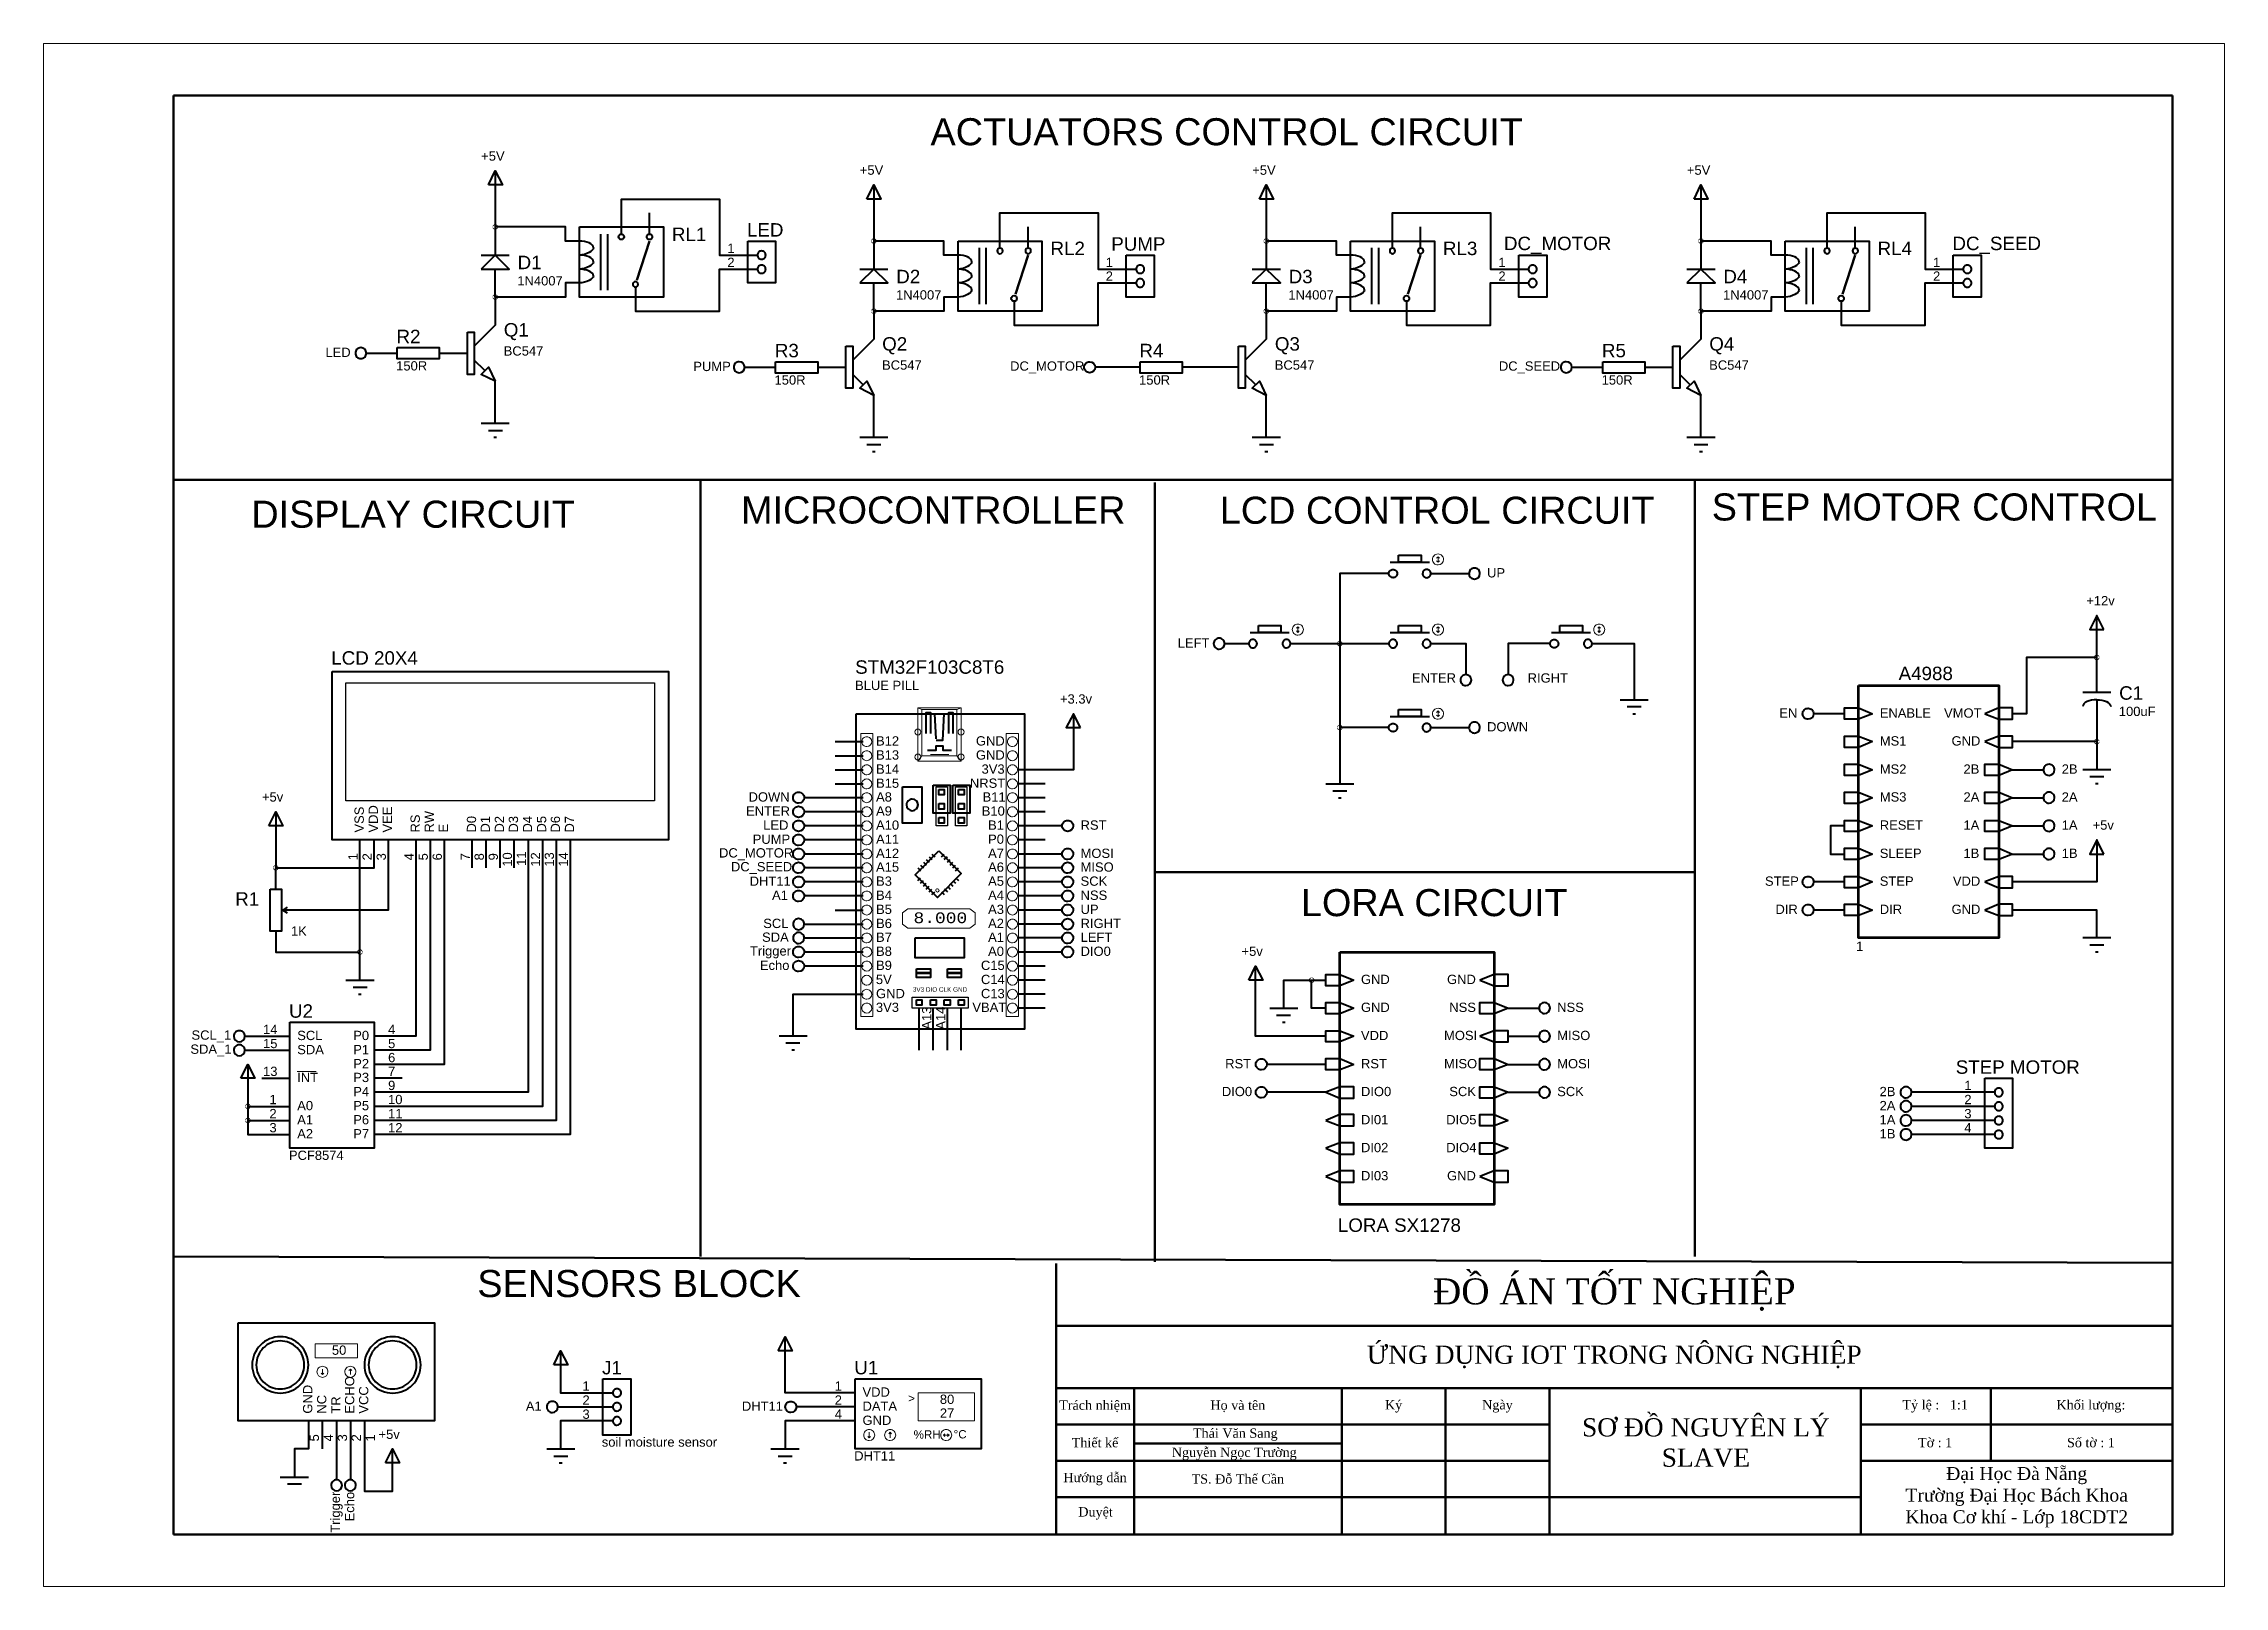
# Model space of a CAD drawing. Header units: inches. Extents: x 3250 to 6122, y 1880 to 2721.
# Drawn here: x 3250 to 3670, y 1954 to 2251 of the extents above; entities that cross this region are included whole.
import ezdxf

# ---------------------------------------------------------------- set-up
doc = ezdxf.new("R2010")
doc.units = ezdxf.units.IN
doc.header["$MEASUREMENT"] = 0
for name, color, linetype in [('555', 7, 'Continuous'), ('PDF_Geometry', 7, 'Continuous'), ('PDF_Solid Fills', 7, 'Continuous'), ('PDF_Text', 7, 'Continuous')]:
    doc.layers.add(name, color=color, linetype=linetype)
doc.layers.add('DUONGBAO', color=7, linetype='Continuous', lineweight=50)
doc.layers.add('KT', color=5, linetype='Continuous', lineweight=25)
doc.styles.add('Manh', font='times.ttf')
doc.styles.add('PDF Arial', font='arial.ttf')
doc.styles.add('PDF Courier New', font='cour.ttf')

msp = doc.modelspace()

# ---------------------------------------------------------------- texts
at = {"layer": 'KT', "color": 3, "style": 'Manh'}
for s, insert, char_height, width, attachment_point in [('{\\fTimes New Roman|b0|i0|c238|p18;\\C0;Đ\\fTimes New Roman|b0|i0|c0|p18;Ồ ÁN TỐT NGHIỆP }', (3552.5, 2010.16), 5, 215, 5), ('{\\C0;ỨNG DỤNG IOT TRONG NÔNG NGHIỆP}', (3552.5, 1998.16), 3.5, 215, 5), ('Trách nhiệm', (3452.5, 1988.66), 1.8, 15, 5), ('Họ và tên', (3480, 1988.66), 1.8, 40, 5), ('Ký', (3510, 1988.66), 1.8, 20, 5), ('Ngày', (3530, 1988.66), 1.8, 20, 5), ('SƠ ĐỒ NGUYÊN LÝ SLAVE', (3570.14, 1981.66), 3.5, 60.281, 5), ('\\pi3.6;Tỷ lệ :   1:{\\fTimes New Roman|b0|i0|c163|p18;1}', (3612.5, 1988.66), 1.8, 25, 5), ('\\pi3.6;Khối l{\\fTimes New Roman|b0|i0|c163|p18;ư}ợng:', (3642.5, 1988.66), 1.8, 35, 5), ('Thiết kế', (3452.5, 1981.66), 1.8, 15, 5), ('Thái Văn Sang', (3479.51, 1983.2), 1.8, 40, 5), ('\\pi3.6;Tờ : 1', (3612.5, 1981.66), 1.8, 25, 5), ('\\pi3.6;Số tờ : 1', (3642.5, 1981.66), 1.8, 35, 5), ('Nguyễn Ngọc Trường', (3479.31, 1979.51), 1.8, 40, 5), ('Hướng dẫn ', (3452.5, 1974.66), 1.8, 15, 5), ('{\\fTimes New Roman|b0|i0|c163|p18;\\H0.72x;TS. Đỗ \\fTimes New Roman|b0|i0|c0|p18;Thế Cần}', (3480, 1974.66), 2.5, 40, 5), ('{\\fTimes New Roman|b0|i0|c163|p18;Đại Học Đà Nẵng}\\P{\\fTimes New Roman|b0|i0|c163|p18;Trường Đại Học Bách Khoa}\\PKhoa Cơ khí - Lớp 18CDT2', (3630, 1971.16), 2.5, 60, 5), ('\\pi4.27311;Duyệt', (3445, 1969.25), 1.8, 15, 1)]:
    msp.add_mtext(s, dxfattribs=dict(at, insert=insert, char_height=char_height, width=width, attachment_point=attachment_point))
at = {"layer": 'PDF_Text', "linetype": 'ByBlock', "attachment_point": 7}
for s, insert, char_height, style in [('ACTUATORS CONTROL CIRCUIT', (3420.81, 2231.36), 5.2122, 'PDF Arial'), ('+5V', (3334.27, 2228.44), 1.788, 'PDF Arial'), ('+5V', (3407.19, 2225.73), 1.788, 'PDF Arial'), ('+5V', (3482.77, 2225.73), 1.788, 'PDF Arial'), ('+5V', (3566.48, 2225.73), 1.788, 'PDF Arial'), ('RL1', (3371, 2213), 2.587, 'PDF Arial'), ('LED', (3385.46, 2213.85), 2.587, 'PDF Arial'), ('PUMP', (3455.62, 2211.1), 2.587, 'PDF Arial'), ('DC_MOTOR', (3531.25, 2210.5), 2.587, 'PDF Arial'), ('DC_SEED', (3617.62, 2210.5), 2.587, 'PDF Arial'), ('D1', (3341.29, 2207.58), 2.587, 'PDF Arial'), ('2', (3381.68, 2208), 1.79, 'PDF Arial'), ('1', (3381.68, 2210.71), 1.79, 'PDF Arial'), ('RL2', (3443.92, 2210.29), 2.587, 'PDF Arial'), ('1', (3454.55, 2208), 1.79, 'PDF Arial'), ('RL3', (3519.5, 2210.25), 2.587, 'PDF Arial'), ('1', (3530.18, 2208), 1.79, 'PDF Arial'), ('RL4', (3603.21, 2210.29), 2.587, 'PDF Arial'), ('1', (3613.89, 2208), 1.79, 'PDF Arial'), ('1N4007', (3341.23, 2204.42), 1.788, 'PDF Arial'), ('D2', (3414.21, 2204.87), 2.587, 'PDF Arial'), ('2', (3454.55, 2205.35), 1.79, 'PDF Arial'), ('D3', (3489.79, 2204.83), 2.587, 'PDF Arial'), ('2', (3530.18, 2205.35), 1.79, 'PDF Arial'), ('D4', (3573.5, 2204.87), 2.587, 'PDF Arial'), ('2', (3613.89, 2205.35), 1.79, 'PDF Arial'), ('1N4007', (3414.16, 2201.71), 1.788, 'PDF Arial'), ('1N4007', (3489.73, 2201.71), 1.788, 'PDF Arial'), ('1N4007', (3573.45, 2201.71), 1.788, 'PDF Arial'), ('Q1', (3338.63, 2193.9), 2.587, 'PDF Arial'), ('LED', (3304.28, 2190.68), 1.788, 'PDF Arial'), ('R2', (3317.96, 2193.33), 2.587, 'PDF Arial'), ('BC547', (3338.61, 2190.92), 1.788, 'PDF Arial'), ('R3', (3390.83, 2190.58), 2.587, 'PDF Arial'), ('Q2', (3411.5, 2191.19), 2.587, 'PDF Arial'), ('R4', (3461.04, 2190.62), 2.587, 'PDF Arial'), ('Q3', (3487.13, 2191.19), 2.587, 'PDF Arial'), ('R5', (3550.12, 2190.58), 2.587, 'PDF Arial'), ('Q4', (3570.79, 2191.19), 2.587, 'PDF Arial'), ('150R', (3317.9, 2188.05), 1.788, 'PDF Arial'), ('PUMP', (3375.13, 2187.94), 1.788, 'PDF Arial'), ('BC547', (3411.48, 2188.2), 1.788, 'PDF Arial'), ('DC_MOTOR', (3436.14, 2187.52), 1.788, 'PDF Arial'), ('BC547', (3487.11, 2188.2), 1.788, 'PDF Arial'), ('DC_SEED', (3530.27, 2187.52), 1.788, 'PDF Arial'), ('BC547', (3570.77, 2188.2), 1.788, 'PDF Arial'), ('150R', (3390.77, 2185.33), 1.788, 'PDF Arial'), ('150R', (3460.98, 2185.33), 1.788, 'PDF Arial'), ('150R', (3550.06, 2185.33), 1.788, 'PDF Arial'), ('DISPLAY CIRCUIT', (3290.01, 2157.73), 5.2122, 'PDF Arial'), ('MICROCONTROLLER', (3384.32, 2158.54), 5.2122, 'PDF Arial'), ('LCD CONTROL CIRCUIT', (3476.52, 2158.49), 5.2122, 'PDF Arial'), ('STEP MOTOR CONTROL ', (3571.27, 2159.12), 5.2122, 'PDF Arial'), ('UP', (3528, 2148.21), 1.788, 'PDF Arial'), ('+12v', (3643.4, 2142.87), 1.788, 'PDF Arial'), ('LCD 20X4', (3305.4, 2131.41), 2.587, 'PDF Arial'), ('LEFT', (3468.42, 2134.74), 1.788, 'PDF Arial'), ('STM32F103C8T6', (3406.3, 2129.65), 2.5871, 'PDF Arial'), ('ENTER', (3513.54, 2127.99), 1.788, 'PDF Arial'), ('RIGHT', (3535.81, 2127.96), 1.788, 'PDF Arial'), ('A4988', (3607.26, 2128.43), 2.587, 'PDF Arial'), ('BLUE PILL', (3406.28, 2126.53), 1.788, 'PDF Arial'), ('+3.3v', (3445.74, 2123.92), 1.788, 'PDF Arial'), ('C1', (3649.73, 2124.66), 2.587, 'PDF Arial'), ('EN', (3584.28, 2121.24), 1.788, 'PDF Arial'), ('ENABLE', (3603.63, 2121.24), 1.788, 'PDF Arial'), ('VMOT', (3616.01, 2121.21), 1.788, 'PDF Arial'), ('100uF', (3649.67, 2121.53), 1.788, 'PDF Arial'), ('B12', (3410.32, 2115.87), 1.788, 'PDF Arial'), ('GND', (3429.56, 2115.85), 1.788, 'PDF Arial'), ('DOWN', (3528, 2118.56), 1.788, 'PDF Arial'), ('MS1', (3603.63, 2115.85), 1.788, 'PDF Arial'), ('GND', (3617.45, 2115.85), 1.788, 'PDF Arial'), ('B13', (3410.32, 2113.14), 1.788, 'PDF Arial'), ('GND', (3429.56, 2113.14), 1.788, 'PDF Arial'), ('B14', (3410.32, 2110.45), 1.788, 'PDF Arial'), ('B15', (3410.32, 2107.71), 1.788, 'PDF Arial'), ('NRST', (3428.39, 2107.71), 1.788, 'PDF Arial'), ('3V3', (3430.64, 2110.42), 1.788, 'PDF Arial'), ('MS2', (3603.63, 2110.42), 1.788, 'PDF Arial'), ('2B', (3619.75, 2110.45), 1.788, 'PDF Arial'), ('2B', (3638.67, 2110.45), 1.788, 'PDF Arial'), ('+5v', (3292.05, 2105.06), 1.788, 'PDF Arial'), ('DOWN', (3385.77, 2105.06), 1.788, 'PDF Arial'), ('A8', (3410.32, 2105.06), 1.788, 'PDF Arial'), ('B11', (3430.84, 2105.08), 1.788, 'PDF Arial'), ('MS3', (3603.63, 2105.06), 1.788, 'PDF Arial'), ('2A', (3619.75, 2105.08), 1.788, 'PDF Arial'), ('2A', (3638.67, 2105.08), 1.788, 'PDF Arial'), ('ENTER', (3385.29, 2102.37), 1.788, 'PDF Arial'), ('LED', (3388.59, 2099.66), 1.788, 'PDF Arial'), ('A9', (3410.32, 2102.35), 1.788, 'PDF Arial'), ('A10', (3410.32, 2099.64), 1.788, 'PDF Arial'), ('B10', (3430.68, 2102.35), 1.788, 'PDF Arial'), ('B1', (3431.9, 2099.66), 1.788, 'PDF Arial'), ('RST', (3449.71, 2099.64), 1.788, 'PDF Arial'), ('RESET', (3603.63, 2099.64), 1.788, 'PDF Arial'), ('1A', (3619.75, 2099.66), 1.788, 'PDF Arial'), ('1A', (3638.67, 2099.66), 1.788, 'PDF Arial'), ('+5v', (3644.62, 2099.64), 1.788, 'PDF Arial'), ('DC_MOTOR', (3380.08, 2093.8), 1.788, 'PDF Arial'), ('PUMP', (3386.57, 2096.92), 1.788, 'PDF Arial'), ('A11', (3410.32, 2096.95), 1.788, 'PDF Arial'), ('A12', (3410.32, 2094.24), 1.788, 'PDF Arial'), ('A7', (3431.9, 2094.24), 1.788, 'PDF Arial'), ('P0', (3431.9, 2096.93), 1.788, 'PDF Arial'), ('MOSI', (3449.71, 2094.21), 1.788, 'PDF Arial'), ('SLEEP', (3603.63, 2094.21), 1.788, 'PDF Arial'), ('1B', (3619.75, 2094.24), 1.788, 'PDF Arial'), ('1B', (3638.67, 2094.24), 1.788, 'PDF Arial'), ('DC_SEED', (3382.37, 2091.14), 1.788, 'PDF Arial'), ('A15', (3410.32, 2091.56), 1.788, 'PDF Arial'), ('A6', (3431.9, 2091.56), 1.788, 'PDF Arial'), ('MISO', (3449.71, 2091.56), 1.788, 'PDF Arial'), ('R1', (3286.9, 2085.05), 2.587, 'PDF Arial'), ('DHT11', (3385.98, 2088.87), 1.788, 'PDF Arial'), ('A1', (3390.29, 2086.16), 1.788, 'PDF Arial'), ('B3', (3410.32, 2088.85), 1.788, 'PDF Arial'), ('B4', (3410.32, 2086.16), 1.788, 'PDF Arial'), ('A5', (3431.9, 2088.85), 1.788, 'PDF Arial'), ('A4', (3431.9, 2086.16), 1.788, 'PDF Arial'), ('SCK', (3449.71, 2088.85), 1.788, 'PDF Arial'), ('NSS', (3449.71, 2086.14), 1.788, 'PDF Arial'), ('LORA CIRCUIT', (3492.15, 2082.95), 5.2122, 'PDF Arial'), ('STEP', (3581.52, 2088.85), 1.788, 'PDF Arial'), ('STEP', (3603.63, 2088.85), 1.788, 'PDF Arial'), ('VDD', (3617.71, 2088.87), 1.788, 'PDF Arial'), ('B5', (3410.32, 2083.42), 1.788, 'PDF Arial'), ('8.000', (3417.53, 2081.65), 2.065, 'PDF Courier New'), ('A3', (3431.9, 2083.42), 1.788, 'PDF Arial'), ('UP', (3449.71, 2083.42), 1.788, 'PDF Arial'), ('DIR', (3583.54, 2083.45), 1.788, 'PDF Arial'), ('DIR', (3603.63, 2083.45), 1.788, 'PDF Arial'), ('GND', (3617.45, 2083.43), 1.788, 'PDF Arial'), ('1K', (3297.63, 2079.25), 1.788, 'PDF Arial'), ('SDA', (3388.37, 2078.06), 1.788, 'PDF Arial'), ('SCL', (3388.59, 2080.71), 1.788, 'PDF Arial'), ('B6', (3410.32, 2080.71), 1.788, 'PDF Arial'), ('B7', (3410.32, 2078.08), 1.788, 'PDF Arial'), ('A2', (3431.9, 2080.74), 1.788, 'PDF Arial'), ('A1', (3431.9, 2078.08), 1.788, 'PDF Arial'), ('RIGHT', (3449.71, 2080.71), 1.788, 'PDF Arial'), ('LEFT', (3449.71, 2078.08), 1.788, 'PDF Arial'), ('Trigger', (3386.03, 2074.9), 1.788, 'PDF Arial'), ('B8', (3410.32, 2075.35), 1.788, 'PDF Arial'), ('A0', (3431.9, 2075.35), 1.788, 'PDF Arial'), ('DIO0', (3449.71, 2075.35), 1.788, 'PDF Arial'), ('+5v', (3480.71, 2075.35), 1.788, 'PDF Arial'), ('1', (3599.07, 2076.33), 1.79, 'PDF Arial'), ('Echo', (3387.95, 2072.64), 1.788, 'PDF Arial'), ('5V', (3410.29, 2069.92), 1.788, 'PDF Arial'), ('B9', (3410.32, 2072.64), 1.788, 'PDF Arial'), ('C15', (3430.52, 2072.64), 1.788, 'PDF Arial'), ('C14', (3430.52, 2069.92), 1.788, 'PDF Arial'), ('GND', (3503.71, 2069.93), 1.788, 'PDF Arial'), ('GND', (3520.29, 2069.93), 1.788, 'PDF Arial'), ('GND', (3410.32, 2067.21), 1.788, 'PDF Arial'), ('3V3 DIO CLK GND', (3417.41, 2068.45), 0.875, 'PDF Arial'), ('C13', (3430.52, 2067.21), 1.788, 'PDF Arial'), ('U2', (3297.26, 2063.43), 2.587, 'PDF Arial'), ('3V3', (3410.29, 2064.56), 1.788, 'PDF Arial'), ('VBAT', (3428.87, 2064.58), 1.788, 'PDF Arial'), ('GND', (3503.71, 2064.56), 1.788, 'PDF Arial'), ('NSS', (3520.72, 2064.56), 1.788, 'PDF Arial'), ('NSS', (3541.5, 2064.56), 1.788, 'PDF Arial'), ('SDA_1', (3278.27, 2056.01), 1.788, 'PDF Arial'), ('SCL_1', (3278.48, 2058.72), 1.788, 'PDF Arial'), ('14', (3292.26, 2060.33), 1.788, 'PDF Arial'), ('15', (3292.26, 2057.59), 1.788, 'PDF Arial'), ('SCL', (3298.84, 2059.14), 1.788, 'PDF Arial'), ('SDA', (3298.84, 2056.42), 1.788, 'PDF Arial'), ('P0', (3309.63, 2059.14), 1.788, 'PDF Arial'), ('P1', (3309.63, 2056.45), 1.788, 'PDF Arial'), ('4', (3316.34, 2060.33), 1.79, 'PDF Arial'), ('5', (3316.34, 2057.59), 1.79, 'PDF Arial'), ('VDD', (3503.71, 2059.16), 1.788, 'PDF Arial'), ('MOSI', (3519.71, 2059.14), 1.788, 'PDF Arial'), ('MISO', (3541.5, 2059.14), 1.788, 'PDF Arial'), ('13', (3292.26, 2052.23), 1.788, 'PDF Arial'), ('P2', (3309.63, 2053.74), 1.788, 'PDF Arial'), ('6', (3316.34, 2054.88), 1.79, 'PDF Arial'), ('7', (3316.34, 2052.25), 1.79, 'PDF Arial'), ('RST', (3477.56, 2053.71), 1.788, 'PDF Arial'), ('RST', (3503.71, 2053.71), 1.788, 'PDF Arial'), ('MISO', (3519.71, 2053.71), 1.788, 'PDF Arial'), ('MOSI', (3541.5, 2053.71), 1.788, 'PDF Arial'), ('STEP MOTOR', (3618.26, 2052.64), 2.587, 'PDF Arial'), ('INT', (3298.84, 2051.08), 1.788, 'PDF Arial'), ('P3', (3309.63, 2051.06), 1.788, 'PDF Arial'), ('P4', (3309.63, 2048.37), 1.788, 'PDF Arial'), ('9', (3316.34, 2049.52), 1.79, 'PDF Arial'), ('DIO0', (3476.92, 2048.35), 1.788, 'PDF Arial'), ('DIO0', (3503.71, 2048.35), 1.788, 'PDF Arial'), ('SCK', (3520.72, 2048.35), 1.788, 'PDF Arial'), ('SCK', (3541.5, 2048.35), 1.788, 'PDF Arial'), ('2B', (3603.59, 2048.37), 1.788, 'PDF Arial'), ('1', (3619.91, 2049.54), 1.79, 'PDF Arial'), ('2', (3293.49, 2044.12), 1.79, 'PDF Arial'), ('1', (3293.49, 2046.83), 1.79, 'PDF Arial'), ('A0', (3298.84, 2045.64), 1.788, 'PDF Arial'), ('P5', (3309.63, 2045.64), 1.788, 'PDF Arial'), ('10', (3316.34, 2046.81), 1.788, 'PDF Arial'), ('11', (3316.34, 2044.12), 1.788, 'PDF Arial'), ('2A', (3603.59, 2045.66), 1.788, 'PDF Arial'), ('3', (3619.91, 2044.09), 1.79, 'PDF Arial'), ('2', (3619.91, 2046.83), 1.79, 'PDF Arial'), ('3', (3293.49, 2041.38), 1.79, 'PDF Arial'), ('A1', (3298.84, 2042.95), 1.788, 'PDF Arial'), ('A2', (3298.84, 2040.24), 1.788, 'PDF Arial'), ('P6', (3309.63, 2042.92), 1.788, 'PDF Arial'), ('P7', (3309.63, 2040.24), 1.788, 'PDF Arial'), ('12', (3316.34, 2041.41), 1.788, 'PDF Arial'), ('DI01', (3503.71, 2042.93), 1.788, 'PDF Arial'), ('DIO5', (3520.13, 2042.92), 1.788, 'PDF Arial'), ('1A', (3603.59, 2042.95), 1.788, 'PDF Arial'), ('1B', (3603.59, 2040.24), 1.788, 'PDF Arial'), ('4', (3619.91, 2041.41), 1.79, 'PDF Arial'), ('PCF8574', (3297.24, 2036.07), 1.788, 'PDF Arial'), ('DI02', (3503.71, 2037.56), 1.788, 'PDF Arial'), ('DIO4', (3520.13, 2037.56), 1.788, 'PDF Arial'), ('DI03', (3503.71, 2032.14), 1.788, 'PDF Arial'), ('GND', (3520.29, 2032.14), 1.788, 'PDF Arial'), ('LORA SX1278', (3499.26, 2022.21), 2.5871, 'PDF Arial'), ('SENSORS BLOCK', (3333.53, 2009.62), 5.2122, 'PDF Arial'), ('50', (3305.52, 1998.56), 1.788, 'PDF Arial'), ('J1', (3357.55, 1994.78), 2.587, 'PDF Arial'), ('U1', (3406.13, 1994.78), 2.587, 'PDF Arial'), ('1', (3353.78, 1991.68), 1.79, 'PDF Arial'), ('1', (3402.36, 1991.68), 1.79, 'PDF Arial'), ('VDD', (3407.71, 1990.51), 1.788, 'PDF Arial'), ('80', (3422.61, 1989.1), 1.788, 'PDF Arial'), ('A1', (3342.87, 1987.8), 1.788, 'PDF Arial'), ('3', (3353.78, 1986.23), 1.79, 'PDF Arial'), ('2', (3353.78, 1988.97), 1.79, 'PDF Arial'), ('DHT11', (3384.48, 1987.8), 1.788, 'PDF Arial'), ('4', (3402.36, 1986.26), 1.79, 'PDF Arial'), ('2', (3402.36, 1988.97), 1.79, 'PDF Arial'), ('GND', (3407.71, 1985.06), 1.788, 'PDF Arial'), ('DATA', (3407.71, 1987.8), 1.788, 'PDF Arial'), ('>', (3416.49, 1989.41), 1.6, 'PDF Arial'), ('27', (3422.61, 1986.47), 1.788, 'PDF Arial'), ('+5v', (3314.5, 1982.35), 1.788, 'PDF Arial'), ('soil moisture sensor', (3357.5, 1980.87), 1.7881, 'PDF Arial'), ('%RH', (3417.56, 1982.43), 1.598, 'PDF Arial'), ('°C', (3425.26, 1982.46), 1.598, 'PDF Arial'), ('DHT11', (3406.11, 1978.23), 1.788, 'PDF Arial')]:
    msp.add_mtext(s, dxfattribs=dict(at, insert=insert, char_height=char_height, style=style))
at = {"layer": 'PDF_Text', "linetype": 'ByBlock', "attachment_point": 7, "rotation": 90, "style": 'PDF Arial'}
for s, insert, char_height in [('VDD', (3314.38, 2099.12), 1.788), ('VSS', (3311.69, 2099.12), 1.788), ('VEE', (3317.09, 2099.12), 1.788), ('RS', (3322.48, 2099.12), 1.788), ('RW', (3325.16, 2099.12), 1.788), ('E', (3327.87, 2099.12), 1.79), ('D0', (3333.32, 2099.12), 1.788), ('D1', (3335.95, 2099.12), 1.788), ('D2', (3338.67, 2099.12), 1.788), ('D3', (3341.4, 2099.12), 1.788), ('D4', (3344.09, 2099.12), 1.788), ('D5', (3346.82, 2099.12), 1.788), ('D6', (3349.48, 2099.12), 1.788), ('D7', (3352.17, 2099.12), 1.788), ('1', (3310.49, 2093.76), 1.79), ('2', (3313.21, 2093.76), 1.79), ('3', (3315.94, 2093.76), 1.79), ('4', (3321.28, 2093.76), 1.79), ('5', (3324.02, 2093.76), 1.79), ('6', (3326.73, 2093.76), 1.79), ('7', (3332.13, 2093.76), 1.79), ('8', (3334.81, 2093.76), 1.79), ('9', (3337.52, 2093.76), 1.79), ('10', (3340.23, 2092.54), 1.788), ('11', (3342.92, 2092.7), 1.788), ('12', (3345.63, 2092.54), 1.788), ('13', (3348.31, 2092.54), 1.788), ('14', (3350.99, 2092.54), 1.788), ('A13', (3421, 2061.17), 1.788), ('A14', (3423.68, 2061.17), 1.788), ('GND', (3301.77, 1987.25), 1.788), ('ECHO', (3309.85, 1987.25), 1.788), ('VCC', (3312.56, 1987.25), 1.788), ('NC', (3304.48, 1987.25), 1.788), ('TR', (3307.17, 1987.25), 1.788), ('5', (3303.05, 1981.9), 1.79), ('4', (3305.73, 1981.9), 1.79), ('3', (3308.47, 1981.9), 1.79), ('2', (3311.1, 1981.9), 1.79), ('1', (3313.81, 1981.9), 1.79), ('Trigger', (3307.6, 1964.32), 1.788), ('Echo', (3309.85, 1966.5), 1.788)]:
    msp.add_mtext(s, dxfattribs=dict(at, insert=insert, char_height=char_height))

# ---------------------------------------------------------------- hatches: boundary and pattern name
at = {"layer": 'PDF_Solid Fills', "linetype": 'ByBlock', "transparency": 33554559}
h = msp.add_hatch(color=256, dxfattribs=at)
h.paths.add_polyline_path([(3336.98, 2215.18, 0.414213), (3337.51, 2215.71)], flags=0)
h.paths.add_polyline_path([(3336.45, 2215.71, 0.414214), (3336.98, 2215.18)], flags=0)
h.paths.add_polyline_path([(3336.98, 2216.24, 0.414214), (3336.45, 2215.71)], flags=0)
h.paths.add_polyline_path([(3337.51, 2215.71, 0.414213), (3336.98, 2216.24)], flags=0)
h = msp.add_hatch(color=256, dxfattribs=at)
h.paths.add_polyline_path([(3409.9, 2212.47, 0.414213), (3410.44, 2213)], flags=0)
h.paths.add_polyline_path([(3409.37, 2213, 0.414214), (3409.9, 2212.47)], flags=0)
h.paths.add_polyline_path([(3409.9, 2213.53, 0.414214), (3409.37, 2213)], flags=0)
h.paths.add_polyline_path([(3410.44, 2213, 0.414213), (3409.9, 2213.53)], flags=0)
h = msp.add_hatch(color=256, dxfattribs=at)
h.paths.add_polyline_path([(3485.48, 2212.47, 0.414213), (3486.01, 2213)], flags=0)
h.paths.add_polyline_path([(3484.95, 2213, 0.414214), (3485.48, 2212.47)], flags=0)
h.paths.add_polyline_path([(3485.48, 2213.53, 0.414214), (3484.95, 2213)], flags=0)
h.paths.add_polyline_path([(3486.01, 2213, 0.414213), (3485.48, 2213.53)], flags=0)
h = msp.add_hatch(color=256, dxfattribs=at)
h.paths.add_polyline_path([(3569.19, 2212.47, 0.414213), (3569.73, 2213)], flags=0)
h.paths.add_polyline_path([(3568.66, 2213, 0.414214), (3569.19, 2212.47)], flags=0)
h.paths.add_polyline_path([(3569.19, 2213.53, 0.414214), (3568.66, 2213)], flags=0)
h.paths.add_polyline_path([(3569.73, 2213, 0.414213), (3569.19, 2213.53)], flags=0)
h = msp.add_hatch(color=256, dxfattribs=at)
h.paths.add_polyline_path([(3336.98, 2201.68, 0.414213), (3337.51, 2202.21)], flags=0)
h.paths.add_polyline_path([(3336.45, 2202.21, 0.414214), (3336.98, 2201.68)], flags=0)
h.paths.add_polyline_path([(3336.98, 2202.74, 0.414214), (3336.45, 2202.21)], flags=0)
h.paths.add_polyline_path([(3337.51, 2202.21, 0.414213), (3336.98, 2202.74)], flags=0)
h = msp.add_hatch(color=256, dxfattribs=at)
h.paths.add_polyline_path([(3409.9, 2198.97, 0.414213), (3410.44, 2199.5)], flags=0)
h.paths.add_polyline_path([(3409.37, 2199.5, 0.414214), (3409.9, 2198.97)], flags=0)
h.paths.add_polyline_path([(3409.9, 2200.03, 0.414214), (3409.37, 2199.5)], flags=0)
h.paths.add_polyline_path([(3410.44, 2199.5, 0.414213), (3409.9, 2200.03)], flags=0)
h = msp.add_hatch(color=256, dxfattribs=at)
h.paths.add_polyline_path([(3485.48, 2198.97, 0.414213), (3486.01, 2199.5)], flags=0)
h.paths.add_polyline_path([(3484.95, 2199.5, 0.414214), (3485.48, 2198.97)], flags=0)
h.paths.add_polyline_path([(3485.48, 2200.03, 0.414214), (3484.95, 2199.5)], flags=0)
h.paths.add_polyline_path([(3486.01, 2199.5, 0.414213), (3485.48, 2200.03)], flags=0)
h = msp.add_hatch(color=256, dxfattribs=at)
h.paths.add_polyline_path([(3569.19, 2198.97, 0.414213), (3569.73, 2199.5)], flags=0)
h.paths.add_polyline_path([(3568.66, 2199.5, 0.414214), (3569.19, 2198.97)], flags=0)
h.paths.add_polyline_path([(3569.19, 2200.03, 0.414214), (3568.66, 2199.5)], flags=0)
h.paths.add_polyline_path([(3569.73, 2199.5, 0.414213), (3569.19, 2200.03)], flags=0)
h = msp.add_hatch(color=256, dxfattribs=at)
h.paths.add_polyline_path([(3499.63, 2134.95, 0.414213), (3500.16, 2135.49)], flags=0)
h.paths.add_polyline_path([(3499.1, 2135.49, 0.414213), (3499.63, 2134.95)], flags=0)
h.paths.add_polyline_path([(3499.63, 2136.02, 0.414214), (3499.1, 2135.49)], flags=0)
h.paths.add_polyline_path([(3500.16, 2135.49, 0.414213), (3499.63, 2136.02)], flags=0)
h = msp.add_hatch(color=256, dxfattribs=at)
h.paths.add_polyline_path([(3645.42, 2132.3, 0.414213), (3645.95, 2132.83)], flags=0)
h.paths.add_polyline_path([(3644.89, 2132.83, 0.414213), (3645.42, 2132.3)], flags=0)
h.paths.add_polyline_path([(3645.42, 2133.36, 0.414214), (3644.89, 2132.83)], flags=0)
h.paths.add_polyline_path([(3645.95, 2132.83, 0.414213), (3645.42, 2133.36)], flags=0)
h = msp.add_hatch(color=256, dxfattribs=at)
h.paths.add_polyline_path([(3499.63, 2118.8, 0.414213), (3500.16, 2119.33)], flags=0)
h.paths.add_polyline_path([(3499.1, 2119.33, 0.414213), (3499.63, 2118.8)], flags=0)
h.paths.add_polyline_path([(3499.63, 2119.86, 0.414214), (3499.1, 2119.33)], flags=0)
h.paths.add_polyline_path([(3500.16, 2119.33, 0.414213), (3499.63, 2119.86)], flags=0)
h = msp.add_hatch(color=256, dxfattribs=at)
h.paths.add_polyline_path([(3645.42, 2116.09, 0.414213), (3645.95, 2116.62)], flags=0)
h.paths.add_polyline_path([(3644.89, 2116.62, 0.414213), (3645.42, 2116.09)], flags=0)
h.paths.add_polyline_path([(3645.42, 2117.15, 0.414214), (3644.89, 2116.62)], flags=0)
h.paths.add_polyline_path([(3645.95, 2116.62, 0.414213), (3645.42, 2117.15)], flags=0)
h = msp.add_hatch(color=256, dxfattribs=at)
h.paths.add_polyline_path([(3294.71, 2091.8, 0.414213), (3295.24, 2092.33)], flags=0)
h.paths.add_polyline_path([(3294.18, 2092.33, 0.414213), (3294.71, 2091.8)], flags=0)
h.paths.add_polyline_path([(3294.71, 2092.86, 0.414214), (3294.18, 2092.33)], flags=0)
h.paths.add_polyline_path([(3295.24, 2092.33, 0.414214), (3294.71, 2092.86)], flags=0)
h = msp.add_hatch(color=256, dxfattribs=at)
h.paths.add_polyline_path([(3310.92, 2075.59, 0.414213), (3311.45, 2076.12)], flags=0)
h.paths.add_polyline_path([(3310.39, 2076.12, 0.414213), (3310.92, 2075.59)], flags=0)
h.paths.add_polyline_path([(3310.92, 2076.65, 0.414214), (3310.39, 2076.12)], flags=0)
h.paths.add_polyline_path([(3311.45, 2076.12, 0.414214), (3310.92, 2076.65)], flags=0)
h = msp.add_hatch(color=256, dxfattribs=at)
h.paths.add_polyline_path([(3494.21, 2070.16, 0.414213), (3494.74, 2070.7)], flags=0)
h.paths.add_polyline_path([(3493.68, 2070.7, 0.414213), (3494.21, 2070.16)], flags=0)
h.paths.add_polyline_path([(3494.21, 2071.23, 0.414214), (3493.68, 2070.7)], flags=0)
h.paths.add_polyline_path([(3494.74, 2070.7, 0.414213), (3494.21, 2071.23)], flags=0)
h = msp.add_hatch(color=256, dxfattribs=at)
h.paths.add_polyline_path([(3289.34, 2045.88, 0.414213), (3289.87, 2046.41)], flags=0)
h.paths.add_polyline_path([(3288.81, 2046.41, 0.414213), (3289.34, 2045.88)], flags=0)
h.paths.add_polyline_path([(3289.34, 2046.94, 0.414214), (3288.81, 2046.41)], flags=0)
h.paths.add_polyline_path([(3289.87, 2046.41, 0.414214), (3289.34, 2046.94)], flags=0)
h = msp.add_hatch(color=256, dxfattribs=at)
h.paths.add_polyline_path([(3289.34, 2043.16, 0.414213), (3289.87, 2043.7)], flags=0)
h.paths.add_polyline_path([(3288.81, 2043.7, 0.414213), (3289.34, 2043.16)], flags=0)
h.paths.add_polyline_path([(3289.34, 2044.23, 0.414214), (3288.81, 2043.7)], flags=0)
h.paths.add_polyline_path([(3289.87, 2043.7, 0.414214), (3289.34, 2044.23)], flags=0)

# ---------------------------------------------------------------- linework, layer by layer
at = {"lineweight": 18}
for p, q in [((3670, 2251), (3250, 2251)), ((3250, 2251), (3250, 1954)), ((3670, 1954), (3670, 2251)), ((3300, 1964), (3275, 1964)), ((3250, 1954), (3670, 1954))]:
    msp.add_line(p, q, dxfattribs=at)
at = {"layer": '555', "linetype": 'ByBlock', "lineweight": 50}
for p, q in [((3376.5, 2167), (3376.5, 2017.5)), ((3464, 2166.5), (3464, 2016.5)), ((3568, 2167), (3568, 2017.5)), ((3464, 2091.5), (3568, 2091.5))]:
    msp.add_line(p, q, dxfattribs=at)
at = {"layer": 'DUONGBAO'}
for p, q in [((3275, 2241), (3275, 1964)), ((3275, 2241), (3660, 2241)), ((3660, 2241), (3660, 1964)), ((3275, 2167), (3660, 2167)), ((3660, 1964), (3275, 1964))]:
    msp.add_line(p, q, dxfattribs=at)
at = {"layer": 'DUONGBAO', "linetype": 'Continuous'}
for p, q in [((3275, 2017.5), (3660, 2016.29)), ((3445, 2016.16), (3445, 1964.16)), ((3445, 2004.16), (3660, 2004.16)), ((3660, 1992.16), (3445, 1992.16)), ((3460, 1992.16), (3460, 1964.16)), ((3500, 1992.16), (3500, 1964.16)), ((3520, 1992.16), (3520, 1964.16)), ((3540, 1992.16), (3540, 1964.16)), ((3600, 1992.16), (3600, 1964.16)), ((3625, 1992.16), (3625, 1978.16)), ((3445, 1985.16), (3540, 1985.16)), ((3660, 1985.16), (3600, 1985.16)), ((3460, 1981.5), (3500.11, 1981.5)), ((3445, 1978.16), (3540, 1978.16)), ((3600, 1978.16), (3660, 1978.16)), ((3445, 1971.16), (3600, 1971.16))]:
    msp.add_line(p, q, dxfattribs=at)
at = {"layer": 'PDF_Geometry', "linetype": 'ByBlock', "lineweight": 40}
for points in [[(3335.65, 2223.79), (3336.98, 2226.5), (3338.36, 2223.79)], [(3408.52, 2221.08), (3409.9, 2223.79), (3411.23, 2221.08)], [(3484.15, 2221.08), (3485.48, 2223.79), (3486.86, 2221.08)], [(3567.86, 2221.08), (3569.19, 2223.79), (3570.52, 2221.08)], [(3353.19, 2215.71), (3369.4, 2215.71), (3369.4, 2202.21), (3353.19, 2202.21)], [(3334.27, 2207.58), (3339.69, 2207.58), (3336.98, 2210.29)], [(3385.61, 2213), (3390.98, 2213), (3390.98, 2204.92), (3385.61, 2204.92)], [(3426.11, 2213), (3442.27, 2213), (3442.27, 2199.5), (3426.11, 2199.5)], [(3458.48, 2210.29), (3463.9, 2210.29), (3463.9, 2202.21), (3458.48, 2202.21)], [(3501.69, 2213), (3517.9, 2213), (3517.9, 2199.5), (3501.69, 2199.5)], [(3534.11, 2210.29), (3539.48, 2210.29), (3539.48, 2202.21), (3534.11, 2202.21)], [(3585.4, 2213), (3601.61, 2213), (3601.61, 2199.5), (3585.4, 2199.5)], [(3617.77, 2210.29), (3623.19, 2210.29), (3623.19, 2202.21), (3617.77, 2202.21)], [(3407.19, 2204.92), (3412.61, 2204.92), (3409.9, 2207.58)], [(3482.77, 2204.92), (3488.19, 2204.92), (3485.48, 2207.58)], [(3566.48, 2204.92), (3571.9, 2204.92), (3569.19, 2207.58)], [(3318.11, 2192.48), (3326.19, 2192.48), (3326.19, 2190.31), (3318.11, 2190.31)], [(3331.61, 2195.46), (3332.94, 2195.46), (3332.94, 2187.33), (3331.61, 2187.33)], [(3404.48, 2192.75), (3405.86, 2192.75), (3405.86, 2184.67), (3404.48, 2184.67)], [(3480.11, 2192.75), (3481.44, 2192.75), (3481.44, 2184.67), (3480.11, 2184.67)], [(3563.77, 2192.75), (3565.15, 2192.75), (3565.15, 2184.67), (3563.77, 2184.67)], [(3336.98, 2186), (3334.27, 2187.33), (3335.65, 2188.71)], [(3390.98, 2189.77), (3399.11, 2189.77), (3399.11, 2187.59), (3390.98, 2187.59)], [(3461.19, 2189.77), (3469.27, 2189.77), (3469.27, 2187.59), (3461.19, 2187.59)], [(3550.27, 2189.77), (3558.4, 2189.77), (3558.4, 2187.59), (3550.27, 2187.59)], [(3409.9, 2183.29), (3407.19, 2184.67), (3408.52, 2186)], [(3485.48, 2183.29), (3482.77, 2184.67), (3484.15, 2186)], [(3569.19, 2183.29), (3566.48, 2184.67), (3567.86, 2186)], [(3510.95, 2152.49), (3515.31, 2152.49), (3515.31, 2151.16), (3510.95, 2151.16)], [(3483.95, 2138.99), (3488.31, 2138.99), (3488.31, 2137.66), (3483.95, 2137.66)], [(3510.95, 2138.99), (3515.31, 2138.99), (3515.31, 2137.66), (3510.95, 2137.66)], [(3542.04, 2138.99), (3546.35, 2138.99), (3546.35, 2137.66), (3542.04, 2137.66)], [(3646.8, 2138.2), (3645.42, 2140.91), (3644.09, 2138.2)], [(3305.55, 2130.12), (3370.34, 2130.12), (3370.34, 2097.7), (3305.55, 2097.7)], [(3406.46, 2121.99), (3438.88, 2121.99), (3438.88, 2061.24), (3406.46, 2061.24)], [(3449.67, 2119.33), (3448.34, 2121.99), (3446.96, 2119.33)], [(3510.95, 2122.84), (3515.31, 2122.84), (3515.31, 2121.45), (3510.95, 2121.45)], [(3602.21, 2121.99), (3599.55, 2120.92), (3596.84, 2120.92), (3596.84, 2123.1), (3599.55, 2123.1)], [(3623.84, 2121.99), (3626.55, 2120.92), (3629.21, 2120.92), (3629.21, 2123.1), (3626.55, 2123.1)], [(3602.21, 2116.62), (3599.55, 2115.5), (3596.84, 2115.5), (3596.84, 2117.68), (3599.55, 2117.68)], [(3623.84, 2116.62), (3626.55, 2115.5), (3629.21, 2115.5), (3629.21, 2117.68), (3626.55, 2117.68)], [(3602.21, 2111.2), (3599.55, 2110.13), (3596.84, 2110.13), (3596.84, 2112.31), (3599.55, 2112.31)], [(3629.21, 2111.2), (3626.55, 2110.13), (3623.84, 2110.13), (3623.84, 2112.31), (3626.55, 2112.31)], [(3415.39, 2107.95), (3419.16, 2107.95), (3419.16, 2100.94), (3415.39, 2100.94)], [(3421.34, 2108.22), (3424.58, 2108.22), (3424.58, 2102.85), (3421.34, 2102.85)], [(3422.4, 2107.42), (3423.47, 2107.42), (3423.47, 2106.36), (3422.4, 2106.36)], [(3422.4, 2104.71), (3423.47, 2104.71), (3423.47, 2103.65), (3422.4, 2103.65)], [(3425.12, 2108.22), (3428.36, 2108.22), (3428.36, 2102.85), (3425.12, 2102.85)], [(3426.18, 2107.42), (3427.29, 2107.42), (3427.29, 2106.36), (3426.18, 2106.36)], [(3426.18, 2104.71), (3427.29, 2104.71), (3427.29, 2103.65), (3426.18, 2103.65)], [(3602.21, 2105.83), (3599.55, 2104.71), (3596.84, 2104.71), (3596.84, 2106.89), (3599.55, 2106.89)], [(3629.21, 2105.83), (3626.55, 2104.71), (3623.84, 2104.71), (3623.84, 2106.89), (3626.55, 2106.89)], [(3293.38, 2100.41), (3294.71, 2103.12), (3296.09, 2100.41)], [(3422.4, 2102), (3423.47, 2102), (3423.47, 2100.94), (3422.4, 2100.94)], [(3426.18, 2102), (3427.29, 2102), (3427.29, 2100.94), (3426.18, 2100.94)], [(3602.21, 2100.41), (3599.55, 2099.34), (3596.84, 2099.34), (3596.84, 2101.47), (3599.55, 2101.47)], [(3629.21, 2100.41), (3626.55, 2099.34), (3623.84, 2099.34), (3623.84, 2101.47), (3626.55, 2101.47)], [(3602.21, 2094.99), (3599.55, 2093.92), (3596.84, 2093.92), (3596.84, 2096.1), (3599.55, 2096.1)], [(3629.21, 2094.99), (3626.55, 2093.92), (3623.84, 2093.92), (3623.84, 2096.1), (3626.55, 2096.1)], [(3646.8, 2094.99), (3645.42, 2097.7), (3644.09, 2094.99)], [(3422.4, 2095.57), (3426.71, 2091.21), (3422.14, 2086.64), (3417.83, 2090.95)], [(3293.65, 2088.24), (3295.83, 2088.24), (3295.83, 2080.16), (3293.65, 2080.16)], [(3602.21, 2089.62), (3599.55, 2088.5), (3596.84, 2088.5), (3596.84, 2090.68), (3599.55, 2090.68)], [(3623.84, 2089.62), (3626.55, 2088.5), (3629.21, 2088.5), (3629.21, 2090.68), (3626.55, 2090.68)], [(3602.21, 2084.2), (3599.55, 2083.13), (3596.84, 2083.13), (3596.84, 2085.31), (3599.55, 2085.31)], [(3623.84, 2084.2), (3626.55, 2083.13), (3629.21, 2083.13), (3629.21, 2085.31), (3626.55, 2085.31)], [(3417.83, 2078.83), (3427.29, 2078.83), (3427.29, 2075), (3417.83, 2075)], [(3418.1, 2072.88), (3420.81, 2072.88), (3420.81, 2071.23), (3418.1, 2071.23)], [(3424.05, 2072.88), (3426.71, 2072.88), (3426.71, 2071.23), (3424.05, 2071.23)], [(3482.09, 2070.7), (3483.42, 2073.41), (3484.8, 2070.7)], [(3502.34, 2070.7), (3499.63, 2069.63), (3496.92, 2069.63), (3496.92, 2071.81), (3499.63, 2071.81)], [(3526.63, 2070.7), (3529.34, 2069.63), (3532.05, 2069.63), (3532.05, 2071.81), (3529.34, 2071.81)], [(3418.1, 2066.92), (3419.16, 2066.92), (3419.16, 2065.86), (3418.1, 2065.86)], [(3420.81, 2066.92), (3421.87, 2066.92), (3421.87, 2065.86), (3420.81, 2065.86)], [(3423.47, 2066.92), (3424.58, 2066.92), (3424.58, 2065.86), (3423.47, 2065.86)], [(3426.18, 2066.92), (3427.29, 2066.92), (3427.29, 2065.86), (3426.18, 2065.86)], [(3297.42, 2062.62), (3313.63, 2062.62), (3313.63, 2038.33), (3297.42, 2038.33)], [(3502.34, 2065.33), (3499.63, 2064.21), (3496.92, 2064.21), (3496.92, 2066.39), (3499.63, 2066.39)], [(3532.05, 2065.33), (3529.34, 2064.21), (3526.63, 2064.21), (3526.63, 2066.39), (3529.34, 2066.39)], [(3502.34, 2059.91), (3499.63, 2058.84), (3496.92, 2058.84), (3496.92, 2060.97), (3499.63, 2060.97)], [(3526.63, 2059.91), (3529.34, 2058.84), (3532.05, 2058.84), (3532.05, 2060.97), (3529.34, 2060.97)], [(3287.96, 2051.83), (3289.34, 2054.49), (3290.67, 2051.83)], [(3502.34, 2054.49), (3499.63, 2053.42), (3496.92, 2053.42), (3496.92, 2055.6), (3499.63, 2055.6)], [(3532.05, 2054.49), (3529.34, 2053.42), (3526.63, 2053.42), (3526.63, 2055.6), (3529.34, 2055.6)], [(3496.92, 2049.12), (3499.63, 2048), (3502.34, 2048), (3502.34, 2050.18), (3499.63, 2050.18)], [(3532.05, 2049.12), (3529.34, 2048), (3526.63, 2048), (3526.63, 2050.18), (3529.34, 2050.18)], [(3623.84, 2051.83), (3629.21, 2051.83), (3629.21, 2038.33), (3623.84, 2038.33)], [(3496.92, 2043.7), (3499.63, 2042.63), (3502.34, 2042.63), (3502.34, 2044.81), (3499.63, 2044.81)], [(3532.05, 2043.7), (3529.34, 2042.63), (3526.63, 2042.63), (3526.63, 2044.81), (3529.34, 2044.81)], [(3496.92, 2038.33), (3499.63, 2037.21), (3502.34, 2037.21), (3502.34, 2039.39), (3499.63, 2039.39)], [(3532.05, 2038.33), (3529.34, 2037.21), (3526.63, 2037.21), (3526.63, 2039.39), (3529.34, 2039.39)], [(3496.92, 2032.91), (3499.63, 2031.84), (3502.34, 2031.84), (3502.34, 2033.97), (3499.63, 2033.97)], [(3526.63, 2032.91), (3529.34, 2031.84), (3532.05, 2031.84), (3532.05, 2033.97), (3529.34, 2033.97)], [(3287.5, 2004.76), (3325.29, 2004.76), (3325.29, 1985.84), (3287.5, 1985.84)], [(3348.25, 1996.62), (3349.58, 1999.34), (3350.96, 1996.62)], [(3391.46, 1999.34), (3392.79, 2002.05), (3394.17, 1999.34)], [(3357.71, 1993.97), (3363.08, 1993.97), (3363.08, 1983.12), (3357.71, 1983.12)], [(3406.29, 1993.97), (3430.58, 1993.97), (3430.58, 1980.47), (3406.29, 1980.47)], [(3315.83, 1977.76), (3317.21, 1980.47), (3318.54, 1977.76)]]:
    msp.add_lwpolyline(points, close=True, dxfattribs=at)
for points in [[(3336.98, 2226.5), (3336.98, 2221.08), (3336.98, 2215.71)], [(3409.9, 2223.79), (3409.9, 2218.42), (3409.9, 2213)], [(3485.48, 2223.79), (3485.48, 2218.42), (3485.48, 2213)], [(3569.19, 2223.79), (3569.19, 2218.42), (3569.19, 2213)], [(3353.19, 2213), (3350.48, 2213), (3350.48, 2215.71), (3336.98, 2215.71), (3336.98, 2213), (3336.98, 2210.29)], [(3357.23, 2214.33), (3357.23, 2203.54)], [(3358.61, 2214.33), (3358.61, 2203.54)], [(3439.61, 2211.67), (3439.61, 2213), (3439.61, 2215.71)], [(3515.19, 2211.67), (3515.19, 2213), (3515.19, 2215.71)], [(3598.9, 2211.67), (3598.9, 2213), (3598.9, 2215.71)], [(3334.27, 2210.29), (3339.69, 2210.29)], [(3426.11, 2210.29), (3423.4, 2210.29), (3423.4, 2213), (3409.9, 2213), (3409.9, 2210.29), (3409.9, 2207.58)], [(3430.15, 2211.67), (3430.15, 2200.83)], [(3431.48, 2211.67), (3431.48, 2200.83)], [(3501.69, 2210.29), (3498.98, 2210.29), (3498.98, 2213), (3485.48, 2213), (3485.48, 2210.29), (3485.48, 2207.58)], [(3505.73, 2211.67), (3505.73, 2200.83)], [(3507.11, 2211.67), (3507.11, 2200.83)], [(3585.4, 2210.29), (3582.69, 2210.29), (3582.69, 2213), (3569.19, 2213), (3569.19, 2210.29), (3569.19, 2207.58)], [(3589.44, 2211.67), (3589.44, 2200.83)], [(3590.77, 2211.67), (3590.77, 2200.83)], [(3353.19, 2204.92), (3350.48, 2204.92), (3350.48, 2202.21), (3336.98, 2202.21), (3336.98, 2204.92), (3336.98, 2207.58)], [(3407.19, 2207.58), (3412.61, 2207.58)], [(3482.77, 2207.58), (3488.19, 2207.58)], [(3566.48, 2207.58), (3571.9, 2207.58)], [(3336.98, 2202.21), (3336.98, 2199.5), (3336.98, 2196.79), (3332.94, 2192.75)], [(3426.11, 2202.21), (3423.4, 2202.21), (3423.4, 2199.5), (3409.9, 2199.5), (3409.9, 2202.21), (3409.9, 2204.92)], [(3501.69, 2202.21), (3498.98, 2202.21), (3498.98, 2199.5), (3485.48, 2199.5), (3485.48, 2202.21), (3485.48, 2204.92)], [(3585.4, 2202.21), (3582.69, 2202.21), (3582.69, 2199.5), (3569.19, 2199.5), (3569.19, 2202.21), (3569.19, 2204.92)], [(3409.9, 2199.5), (3409.9, 2196.79), (3409.9, 2194.08), (3405.86, 2190.04)], [(3485.48, 2199.5), (3485.48, 2196.79), (3485.48, 2194.08), (3481.44, 2190.04)], [(3569.19, 2199.5), (3569.19, 2196.79), (3569.19, 2194.08), (3565.15, 2190.04)], [(3326.19, 2191.42), (3328.9, 2191.42), (3331.61, 2191.42)], [(3332.94, 2190.04), (3334.86, 2188.18)], [(3399.11, 2188.71), (3401.77, 2188.71), (3404.48, 2188.71)], [(3480.11, 2188.71), (3477.4, 2188.71), (3471.98, 2188.71), (3469.27, 2188.71)], [(3544.37, 2188.71), (3547.61, 2188.71), (3550.27, 2188.71)], [(3558.4, 2188.71), (3561.11, 2188.71), (3563.77, 2188.71)], [(3336.98, 2177.92), (3336.98, 2180.58), (3336.98, 2183.29), (3336.98, 2186)], [(3405.86, 2187.33), (3407.73, 2185.47)], [(3481.44, 2187.33), (3483.36, 2185.47)], [(3565.15, 2187.33), (3567.01, 2185.47)], [(3409.9, 2175.21), (3409.9, 2177.92), (3409.9, 2180.58), (3409.9, 2183.29)], [(3485.48, 2175.21), (3485.48, 2177.92), (3485.48, 2180.58), (3485.48, 2183.29)], [(3569.19, 2175.21), (3569.19, 2177.92), (3569.19, 2180.58), (3569.19, 2183.29)], [(3334.27, 2177.92), (3339.69, 2177.92)], [(3335.65, 2176.54), (3338.36, 2176.54)], [(3336.72, 2175.21), (3337.25, 2175.21)], [(3407.19, 2175.21), (3412.61, 2175.21)], [(3408.52, 2173.83), (3411.23, 2173.83)], [(3409.64, 2172.5), (3410.17, 2172.5)], [(3482.77, 2175.21), (3488.19, 2175.21)], [(3484.15, 2173.83), (3486.86, 2173.83)], [(3485.22, 2172.5), (3485.75, 2172.5)], [(3566.48, 2175.21), (3571.9, 2175.21)], [(3567.86, 2173.83), (3570.52, 2173.83)], [(3568.93, 2172.5), (3569.46, 2172.5)], [(3509.36, 2151.16), (3516.9, 2151.16)], [(3645.42, 2126.08), (3645.42, 2127.41), (3645.42, 2130.12), (3645.42, 2132.83), (3645.42, 2135.49), (3645.42, 2140.91)], [(3482.36, 2137.66), (3489.9, 2137.66)], [(3509.36, 2137.66), (3516.9, 2137.66)], [(3540.4, 2137.66), (3547.94, 2137.66)], [(3645.42, 2132.83), (3631.92, 2132.83), (3631.92, 2121.99), (3629.21, 2121.99)], [(3648.13, 2126.08), (3642.71, 2126.08)], [(3419.96, 2118.21), (3419.96, 2122.25), (3420.81, 2122.25), (3420.81, 2118.21)], [(3421.87, 2117.15), (3421.61, 2121.99)], [(3421.87, 2116.88), (3423.2, 2116.88), (3423.47, 2121.99)], [(3424.32, 2118.21), (3424.32, 2122.25), (3425.12, 2122.25), (3425.12, 2118.21)], [(3448.34, 2121.99), (3448.34, 2116.62), (3448.34, 2111.2), (3442.92, 2111.2), (3437.55, 2111.2)], [(3509.36, 2121.45), (3516.9, 2121.45)], [(3553.63, 2124.7), (3559.05, 2124.7)], [(3554.96, 2123.37), (3557.67, 2123.37)], [(3556.08, 2121.99), (3556.61, 2121.99)], [(3599.55, 2120.92), (3599.55, 2123.1)], [(3626.55, 2120.92), (3626.55, 2123.1)], [(3645.42, 2124.7), (3645.42, 2121.99), (3645.42, 2119.33), (3645.42, 2116.62), (3645.42, 2113.91), (3645.42, 2111.2)], [(3599.55, 2115.5), (3599.55, 2117.68)], [(3626.55, 2115.5), (3626.55, 2117.68)], [(3402.42, 2116.62), (3407.84, 2116.62)], [(3402.42, 2113.91), (3407.84, 2113.91)], [(3420.23, 2114.97), (3421.87, 2114.97), (3421.87, 2115.82), (3423.2, 2115.82), (3423.2, 2114.97), (3424.85, 2114.97)], [(3645.42, 2116.62), (3629.21, 2116.62)], [(3402.42, 2111.2), (3407.84, 2111.2)], [(3402.42, 2108.49), (3407.84, 2108.49)], [(3442.92, 2108.49), (3437.55, 2108.49)], [(3496.92, 2108.49), (3502.34, 2108.49)], [(3599.55, 2110.13), (3599.55, 2112.31)], [(3626.55, 2110.13), (3626.55, 2112.31)], [(3648.13, 2111.2), (3642.71, 2111.2)], [(3646.8, 2109.87), (3644.09, 2109.87)], [(3645.69, 2108.49), (3645.15, 2108.49)], [(3442.92, 2105.83), (3437.55, 2105.83)], [(3498.3, 2107.16), (3500.96, 2107.16)], [(3499.37, 2105.83), (3499.9, 2105.83)], [(3599.55, 2104.71), (3599.55, 2106.89)], [(3626.55, 2104.71), (3626.55, 2106.89)], [(3294.71, 2103.12), (3294.71, 2097.7), (3294.71, 2092.33), (3313.63, 2092.33), (3313.63, 2097.7)], [(3442.92, 2103.12), (3437.55, 2103.12)], [(3596.84, 2100.41), (3594.13, 2100.41), (3594.13, 2094.99), (3596.84, 2094.99)], [(3599.55, 2099.34), (3599.55, 2101.47)], [(3626.55, 2099.34), (3626.55, 2101.47)], [(3316.34, 2097.7), (3316.34, 2092.33), (3316.34, 2084.2), (3300.13, 2084.2), (3297.42, 2084.2), (3296.09, 2084.2)], [(3310.92, 2070.7), (3310.92, 2073.41), (3310.92, 2076.12), (3310.92, 2092.33), (3310.92, 2097.7)], [(3321.71, 2097.7), (3321.71, 2092.33), (3321.71, 2059.91), (3319.05, 2059.91), (3313.63, 2059.91)], [(3324.42, 2097.7), (3324.42, 2092.33), (3324.42, 2057.2), (3319.05, 2057.2), (3313.63, 2057.2)], [(3327.13, 2097.7), (3327.13, 2092.33), (3327.13, 2054.49), (3319.05, 2054.49), (3313.63, 2054.49)], [(3343.34, 2097.7), (3343.34, 2092.33), (3343.34, 2049.12), (3319.05, 2049.12), (3313.63, 2049.12)], [(3346.05, 2097.7), (3346.05, 2092.33), (3346.05, 2046.41), (3319.05, 2046.41), (3313.63, 2046.41)], [(3348.71, 2097.7), (3348.71, 2092.33), (3348.71, 2043.7), (3319.05, 2043.7), (3313.63, 2043.7)], [(3351.42, 2097.7), (3351.42, 2092.33), (3351.42, 2040.99), (3319.05, 2040.99), (3313.63, 2040.99)], [(3332.55, 2092.33), (3332.55, 2097.7)], [(3335.21, 2092.33), (3335.21, 2097.7)], [(3337.92, 2092.33), (3337.92, 2097.7)], [(3340.63, 2092.33), (3340.63, 2097.7)], [(3442.92, 2097.7), (3437.55, 2097.7)], [(3599.55, 2093.92), (3599.55, 2096.1)], [(3626.55, 2093.92), (3626.55, 2096.1)], [(3645.42, 2097.7), (3645.42, 2092.33), (3645.42, 2089.62), (3629.21, 2089.62)], [(3294.71, 2088.24), (3294.71, 2089.62), (3294.71, 2092.33)], [(3418.37, 2092.33), (3418.9, 2091.74)], [(3418.9, 2092.86), (3419.43, 2092.33)], [(3419.43, 2093.39), (3419.96, 2092.86)], [(3419.96, 2093.92), (3420.54, 2093.39)], [(3420.54, 2094.45), (3421.08, 2093.92)], [(3421.08, 2094.99), (3421.61, 2094.45)], [(3422.94, 2094.45), (3423.47, 2094.99)], [(3423.47, 2093.92), (3424.05, 2094.45)], [(3424.05, 2093.39), (3424.58, 2093.92)], [(3424.58, 2092.86), (3425.12, 2093.39)], [(3425.12, 2092.33), (3425.65, 2092.86)], [(3425.65, 2091.74), (3426.18, 2092.33)], [(3418.37, 2089.88), (3418.9, 2090.41)], [(3418.9, 2089.35), (3419.43, 2089.88)], [(3419.43, 2088.82), (3419.96, 2089.35)], [(3419.96, 2088.24), (3420.54, 2088.82)], [(3420.54, 2087.7), (3421.08, 2088.24)], [(3421.08, 2087.17), (3421.61, 2087.7)], [(3422.94, 2087.7), (3423.47, 2087.17)], [(3423.47, 2088.24), (3424.05, 2087.7)], [(3424.05, 2088.82), (3424.58, 2088.24)], [(3424.58, 2089.35), (3425.12, 2088.82)], [(3425.12, 2089.88), (3425.65, 2089.35)], [(3425.65, 2090.41), (3426.18, 2089.88)], [(3599.55, 2088.5), (3599.55, 2090.68)], [(3626.55, 2088.5), (3626.55, 2090.68)], [(3296.89, 2084.73), (3296.09, 2084.2), (3296.89, 2083.66)], [(3402.42, 2084.2), (3407.84, 2084.2)], [(3599.55, 2083.13), (3599.55, 2085.31)], [(3626.55, 2083.13), (3626.55, 2085.31)], [(3645.42, 2078.83), (3645.42, 2081.49), (3645.42, 2084.2), (3629.21, 2084.2)], [(3294.71, 2080.16), (3294.71, 2078.83), (3294.71, 2076.12), (3310.92, 2076.12)], [(3648.13, 2078.83), (3642.71, 2078.83)], [(3646.8, 2077.45), (3644.09, 2077.45)], [(3645.69, 2076.12), (3645.15, 2076.12)], [(3308.21, 2070.7), (3313.63, 2070.7)], [(3442.92, 2073.41), (3437.55, 2073.41)], [(3442.92, 2070.7), (3437.55, 2070.7)], [(3496.92, 2059.91), (3483.42, 2059.91), (3483.42, 2067.99), (3483.42, 2073.41)], [(3488.84, 2065.33), (3488.84, 2067.99), (3488.84, 2070.7), (3494.21, 2070.7), (3496.92, 2070.7)], [(3496.92, 2065.33), (3494.21, 2065.33), (3494.21, 2070.7)], [(3499.63, 2069.63), (3499.63, 2071.81)], [(3529.34, 2069.63), (3529.34, 2071.81)], [(3309.59, 2069.37), (3312.3, 2069.37)], [(3310.65, 2067.99), (3311.19, 2067.99)], [(3394.34, 2059.91), (3394.34, 2062.62), (3394.34, 2067.99), (3402.42, 2067.99), (3407.84, 2067.99)], [(3442.92, 2067.99), (3437.55, 2067.99)], [(3418.63, 2057.2), (3418.63, 2065.33)], [(3421.34, 2057.2), (3421.34, 2062.62), (3421.34, 2065.33)], [(3424.05, 2057.2), (3424.05, 2062.62), (3424.05, 2065.33)], [(3426.71, 2057.2), (3426.71, 2065.33)], [(3442.92, 2065.33), (3437.55, 2065.33)], [(3486.13, 2065.33), (3491.55, 2065.33)], [(3487.46, 2063.95), (3490.17, 2063.95)], [(3488.58, 2062.62), (3489.11, 2062.62)], [(3499.63, 2064.21), (3499.63, 2066.39)], [(3529.34, 2064.21), (3529.34, 2066.39)], [(3532.05, 2065.33), (3534.71, 2065.33), (3537.95, 2065.33)], [(3288.81, 2059.91), (3292.05, 2059.91), (3297.42, 2059.91)], [(3397.05, 2059.91), (3391.63, 2059.91)], [(3395.67, 2058.58), (3392.96, 2058.58)], [(3499.63, 2058.84), (3499.63, 2060.97)], [(3529.34, 2058.84), (3529.34, 2060.97)], [(3532.05, 2059.91), (3534.71, 2059.91), (3537.95, 2059.91)], [(3288.81, 2057.2), (3292.05, 2057.2), (3297.42, 2057.2)], [(3289.34, 2054.49), (3289.34, 2049.12), (3289.34, 2046.41), (3289.34, 2043.7), (3292.05, 2043.7), (3297.42, 2043.7)], [(3394.61, 2057.2), (3394.08, 2057.2)], [(3499.63, 2053.42), (3499.63, 2055.6)], [(3529.34, 2053.42), (3529.34, 2055.6)], [(3532.05, 2054.49), (3534.71, 2054.49), (3537.95, 2054.49)], [(3292.05, 2051.83), (3297.42, 2051.83)], [(3319.05, 2051.83), (3313.63, 2051.83)], [(3499.63, 2048), (3499.63, 2050.18)], [(3529.34, 2048), (3529.34, 2050.18)], [(3289.34, 2046.41), (3292.05, 2046.41), (3297.42, 2046.41)], [(3532.05, 2049.12), (3534.71, 2049.12), (3537.95, 2049.12)], [(3625.7, 2049.12), (3623.84, 2049.12), (3618.42, 2049.12), (3613.05, 2049.12), (3609.81, 2049.12)], [(3625.7, 2046.41), (3623.84, 2046.41), (3618.42, 2046.41), (3613.05, 2046.41), (3609.81, 2046.41)], [(3289.34, 2043.7), (3289.34, 2040.99), (3292.05, 2040.99), (3297.42, 2040.99)], [(3499.63, 2042.63), (3499.63, 2044.81)], [(3529.34, 2042.63), (3529.34, 2044.81)], [(3625.7, 2043.7), (3623.84, 2043.7), (3618.42, 2043.7), (3613.05, 2043.7), (3609.81, 2043.7)], [(3499.63, 2037.21), (3499.63, 2039.39)], [(3529.34, 2037.21), (3529.34, 2039.39)], [(3625.7, 2040.99), (3623.84, 2040.99), (3618.42, 2040.99), (3613.05, 2040.99), (3609.81, 2040.99)], [(3499.63, 2031.84), (3499.63, 2033.97)], [(3529.34, 2031.84), (3529.34, 2033.97)], [(3349.58, 1999.34), (3349.58, 1993.97), (3349.58, 1991.26), (3352.29, 1991.26), (3357.71, 1991.26), (3359.57, 1991.26)], [(3406.29, 1991.26), (3400.92, 1991.26), (3392.79, 1991.26), (3392.79, 1996.62), (3392.79, 2002.05)], [(3301, 1985.84), (3301, 1980.47), (3298.29, 1980.47), (3298.29, 1977.76), (3298.29, 1975.05)], [(3303.71, 1980.47), (3303.71, 1985.84)], [(3311.79, 1985.84), (3311.79, 1980.47), (3311.79, 1972.34), (3317.21, 1972.34), (3317.21, 1975.05), (3317.21, 1980.47)], [(3359.57, 1985.84), (3357.71, 1985.84), (3352.29, 1985.84), (3349.58, 1985.84), (3349.58, 1983.12), (3349.58, 1980.47)], [(3406.29, 1985.84), (3400.92, 1985.84), (3392.79, 1985.84), (3392.79, 1983.12), (3392.79, 1980.47)], [(3346.92, 1980.47), (3352.29, 1980.47)], [(3348.25, 1979.09), (3350.96, 1979.09)], [(3390.08, 1980.47), (3395.5, 1980.47)], [(3391.46, 1979.09), (3394.17, 1979.09)], [(3295.58, 1975.05), (3301, 1975.05)], [(3349.31, 1977.76), (3349.84, 1977.76)], [(3392.52, 1977.76), (3393.06, 1977.76)], [(3296.96, 1973.72), (3299.67, 1973.72)]]:
    msp.add_lwpolyline(points, dxfattribs=at)
for points in [[(3361.27, 2214.33, -0.414213), (3361.8, 2213.8, -0.414213), (3361.27, 2213.27, -0.414214), (3360.74, 2213.8, -0.414214), (3361.27, 2214.33), (3361.27, 2215.71), (3361.27, 2218.42), (3361.27, 2221.08), (3380.19, 2221.08), (3380.19, 2210.29), (3385.61, 2210.29), (3387.48, 2210.29, 0.414214), (3388.27, 2209.49, 0.414214), (3389.07, 2210.29, 0.414214), (3388.27, 2211.09, 0.414214), (3387.48, 2210.29)], [(3366.69, 2214.33, -0.414213), (3367.23, 2213.8, -0.414213), (3366.69, 2213.27, -0.414214), (3366.16, 2213.8, -0.414214), (3366.69, 2214.33), (3366.69, 2215.71), (3366.69, 2218.42)], [(3434.19, 2211.67), (3434.19, 2213), (3434.19, 2215.71), (3434.19, 2218.42), (3453.11, 2218.42), (3453.11, 2207.58), (3458.48, 2207.58), (3460.4, 2207.58, 0.414214), (3461.19, 2206.78, 0.414214), (3461.99, 2207.58, 0.414214), (3461.19, 2208.38, 0.414214), (3460.4, 2207.58)], [(3509.77, 2211.67), (3509.77, 2213), (3509.77, 2215.71), (3509.77, 2218.42), (3528.69, 2218.42), (3528.69, 2207.58), (3534.11, 2207.58), (3535.98, 2207.58, 0.414214), (3536.77, 2206.78, 0.414214), (3537.57, 2207.58, 0.414214), (3536.77, 2208.38, 0.414214), (3535.98, 2207.58)], [(3593.48, 2211.67), (3593.48, 2213), (3593.48, 2215.71), (3593.48, 2218.42), (3612.4, 2218.42), (3612.4, 2207.58), (3617.77, 2207.58), (3619.69, 2207.58, 0.414214), (3620.48, 2206.78, 0.414214), (3621.28, 2207.58, 0.414214), (3620.48, 2208.38, 0.414214), (3619.69, 2207.58)], [(3363.98, 2204.07), (3363.98, 2202.21), (3363.98, 2199.5), (3380.19, 2199.5), (3380.19, 2207.58), (3385.61, 2207.58), (3387.48, 2207.58, 0.414214), (3388.27, 2206.78, 0.414214), (3389.07, 2207.58, 0.414214), (3388.27, 2208.38, 0.414214), (3387.48, 2207.58)], [(3436.9, 2201.41, -0.414214), (3436.37, 2201.94, -0.414214), (3436.9, 2202.48, -0.414213), (3437.44, 2201.94, -0.414213), (3436.9, 2201.41), (3436.9, 2199.5), (3436.9, 2196.79), (3453.11, 2196.79), (3453.11, 2204.92), (3458.48, 2204.92), (3460.4, 2204.92, 0.414214), (3461.19, 2204.12, 0.414214), (3461.99, 2204.92, 0.414214), (3461.19, 2205.72, 0.414214), (3460.4, 2204.92)], [(3512.48, 2201.41, -0.414214), (3511.95, 2201.94, -0.414214), (3512.48, 2202.48, -0.414213), (3513.01, 2201.94, -0.414213), (3512.48, 2201.41), (3512.48, 2199.5), (3512.48, 2196.79), (3528.69, 2196.79), (3528.69, 2204.92), (3534.11, 2204.92), (3535.98, 2204.92, 0.414214), (3536.77, 2204.12, 0.414214), (3537.57, 2204.92, 0.414214), (3536.77, 2205.72, 0.414214), (3535.98, 2204.92)], [(3596.19, 2201.41, -0.414214), (3595.66, 2201.94, -0.414214), (3596.19, 2202.48, -0.414213), (3596.73, 2201.94, -0.414213), (3596.19, 2201.41), (3596.19, 2199.5), (3596.19, 2196.79), (3612.4, 2196.79), (3612.4, 2204.92), (3617.77, 2204.92), (3619.69, 2204.92, 0.414214), (3620.48, 2204.12, 0.414214), (3621.28, 2204.92, 0.414214), (3620.48, 2205.72, 0.414214), (3619.69, 2204.92)], [(3312.16, 2191.42, 0.414214), (3311.1, 2192.48, 0.414214), (3310.04, 2191.42, 0.414214), (3311.1, 2190.36, 0.414214), (3312.16, 2191.42), (3315.4, 2191.42), (3318.11, 2191.42)], [(3385.03, 2188.71, 0.414213), (3383.97, 2189.77, 0.414214), (3382.9, 2188.71, 0.414214), (3383.97, 2187.65, 0.414213), (3385.03, 2188.71), (3388.27, 2188.71), (3390.98, 2188.71)], [(3461.19, 2188.71), (3458.48, 2188.71), (3455.77, 2188.71), (3452.53, 2188.71, -0.414213), (3451.47, 2187.65, -0.414214), (3450.4, 2188.71, -0.414214), (3451.47, 2189.77, -0.414213), (3452.53, 2188.71)], [(3509.09, 2148.99, -0.414214), (3509.89, 2149.78, -0.414214), (3510.69, 2148.99, -0.414214), (3509.89, 2148.19, -0.414214), (3509.09, 2148.99), (3506.38, 2148.99), (3499.63, 2148.99), (3499.63, 2135.49), (3506.38, 2135.49), (3509.09, 2135.49, 0.414214), (3509.89, 2134.69, 0.414214), (3510.69, 2135.49, 0.414214), (3509.89, 2136.28, 0.414214), (3509.09, 2135.49)], [(3517.17, 2148.99, 0.414214), (3516.37, 2149.78, 0.414214), (3515.58, 2148.99, 0.414214), (3516.37, 2148.19, 0.414214), (3517.17, 2148.99), (3519.88, 2148.99), (3521.21, 2148.99), (3524.45, 2148.99)], [(3477.47, 2135.49, 0.414214), (3476.4, 2136.55, 0.414214), (3475.34, 2135.49, 0.414214), (3476.4, 2134.42, 0.414213), (3477.47, 2135.49), (3480.71, 2135.49)], [(3479.38, 2135.49), (3482.09, 2135.49, 0.414214), (3482.89, 2134.69, 0.414214), (3483.69, 2135.49, 0.414214), (3482.89, 2136.28, 0.414214), (3482.09, 2135.49)], [(3490.17, 2135.49, 0.414214), (3489.37, 2136.28, 0.414214), (3488.58, 2135.49, 0.414214), (3489.37, 2134.69, 0.414213), (3490.17, 2135.49), (3492.88, 2135.49), (3499.63, 2135.49), (3499.63, 2119.33), (3499.63, 2111.2), (3499.63, 2108.49)], [(3517.17, 2135.49, 0.414214), (3516.37, 2136.28, 0.414214), (3515.58, 2135.49, 0.414214), (3516.37, 2134.69, 0.414213), (3517.17, 2135.49), (3519.88, 2135.49), (3523.92, 2135.49), (3523.92, 2132.83), (3523.92, 2129.59)], [(3540.13, 2135.49, -0.414214), (3540.93, 2136.28, -0.414214), (3541.73, 2135.49, -0.414214), (3540.93, 2134.69, -0.414214), (3540.13, 2135.49), (3537.42, 2135.49), (3532.05, 2135.49), (3532.05, 2132.83), (3532.05, 2129.59)], [(3548.21, 2135.49, 0.414214), (3547.41, 2136.28, 0.414214), (3546.62, 2135.49, 0.414214), (3547.41, 2134.69, 0.414213), (3548.21, 2135.49), (3550.92, 2135.49), (3556.34, 2135.49), (3556.34, 2127.41), (3556.34, 2124.7)], [(3596.84, 2121.99), (3594.13, 2121.99), (3590.89, 2121.99, -0.414213), (3589.83, 2120.92, -0.414214), (3588.76, 2121.99, -0.414214), (3589.83, 2123.05, -0.414214), (3590.89, 2121.99)], [(3509.09, 2119.33, -0.414214), (3509.89, 2120.13, -0.414214), (3510.69, 2119.33, -0.414214), (3509.89, 2118.53, -0.414214), (3509.09, 2119.33), (3506.38, 2119.33), (3499.63, 2119.33)], [(3517.17, 2119.33, 0.414214), (3516.37, 2120.13, 0.414214), (3515.58, 2119.33, 0.414214), (3516.37, 2118.53, 0.414213), (3517.17, 2119.33), (3519.88, 2119.33), (3521.21, 2119.33), (3524.45, 2119.33)], [(3629.21, 2111.2), (3631.92, 2111.2), (3635.16, 2111.2, 0.414214), (3636.23, 2110.13, 0.414213), (3637.29, 2111.2, 0.414214), (3636.23, 2112.26, 0.414214), (3635.16, 2111.2)], [(3407.84, 2105.83), (3402.42, 2105.83), (3399.71, 2105.83), (3396.47, 2105.83, -0.414213), (3395.4, 2104.77, -0.414214), (3394.34, 2105.83, -0.414214), (3395.4, 2106.89, -0.414214), (3396.47, 2105.83)], [(3629.21, 2105.83), (3631.92, 2105.83), (3635.16, 2105.83, 0.414214), (3636.23, 2104.77, 0.414213), (3637.29, 2105.83, 0.414214), (3636.23, 2106.89, 0.414214), (3635.16, 2105.83)], [(3407.84, 2103.12), (3402.42, 2103.12), (3399.71, 2103.12), (3396.47, 2103.12, -0.414213), (3395.4, 2102.05, -0.414214), (3394.34, 2103.12, -0.414214), (3395.4, 2104.18, -0.414214), (3396.47, 2103.12)], [(3407.84, 2100.41), (3402.42, 2100.41), (3399.71, 2100.41), (3396.47, 2100.41, -0.414213), (3395.4, 2099.34, -0.414214), (3394.34, 2100.41, -0.414214), (3395.4, 2101.47, -0.414214), (3396.47, 2100.41)], [(3446.16, 2100.41, -0.414214), (3447.23, 2101.47, -0.414214), (3448.29, 2100.41, -0.414213), (3447.23, 2099.34, -0.414214), (3446.16, 2100.41), (3442.92, 2100.41), (3437.55, 2100.41)], [(3629.21, 2100.41), (3631.92, 2100.41), (3635.16, 2100.41, 0.414214), (3636.23, 2099.34, 0.414213), (3637.29, 2100.41, 0.414214), (3636.23, 2101.47, 0.414214), (3635.16, 2100.41)], [(3407.84, 2097.7), (3402.42, 2097.7), (3399.71, 2097.7), (3396.47, 2097.7, -0.414213), (3395.4, 2096.63, -0.414214), (3394.34, 2097.7, -0.414214), (3395.4, 2098.76, -0.414214), (3396.47, 2097.7)], [(3407.84, 2094.99), (3402.42, 2094.99), (3399.71, 2094.99), (3396.47, 2094.99, -0.414213), (3395.4, 2093.92, -0.414214), (3394.34, 2094.99, -0.414214), (3395.4, 2096.05, -0.414214), (3396.47, 2094.99)], [(3446.16, 2094.99, -0.414214), (3447.23, 2096.05, -0.414214), (3448.29, 2094.99, -0.414213), (3447.23, 2093.92, -0.414214), (3446.16, 2094.99), (3442.92, 2094.99), (3437.55, 2094.99)], [(3629.21, 2094.99), (3631.92, 2094.99), (3635.16, 2094.99, 0.414214), (3636.23, 2093.92, 0.414213), (3637.29, 2094.99, 0.414214), (3636.23, 2096.05, 0.414214), (3635.16, 2094.99)], [(3407.84, 2092.33), (3402.42, 2092.33), (3399.71, 2092.33), (3396.47, 2092.33, -0.414213), (3395.4, 2091.27, -0.414214), (3394.34, 2092.33, -0.414214), (3395.4, 2093.39, -0.414214), (3396.47, 2092.33)], [(3446.16, 2092.33, -0.414214), (3447.23, 2093.39, -0.414214), (3448.29, 2092.33, -0.414213), (3447.23, 2091.27, -0.414214), (3446.16, 2092.33), (3442.92, 2092.33), (3437.55, 2092.33)], [(3407.84, 2089.62), (3402.42, 2089.62), (3399.71, 2089.62), (3396.47, 2089.62, -0.414213), (3395.4, 2088.55, -0.414214), (3394.34, 2089.62, -0.414214), (3395.4, 2090.68, -0.414214), (3396.47, 2089.62)], [(3407.84, 2086.91), (3402.42, 2086.91), (3399.71, 2086.91), (3396.47, 2086.91, -0.414213), (3395.4, 2085.84, -0.414214), (3394.34, 2086.91, -0.414214), (3395.4, 2087.97, -0.414214), (3396.47, 2086.91)], [(3446.16, 2089.62, -0.414214), (3447.23, 2090.68, -0.414214), (3448.29, 2089.62, -0.414213), (3447.23, 2088.55, -0.414214), (3446.16, 2089.62), (3442.92, 2089.62), (3437.55, 2089.62)], [(3446.16, 2086.91, -0.414214), (3447.23, 2087.97, -0.414214), (3448.29, 2086.91, -0.414213), (3447.23, 2085.84, -0.414214), (3446.16, 2086.91), (3442.92, 2086.91), (3437.55, 2086.91)], [(3596.84, 2089.62), (3594.13, 2089.62), (3590.89, 2089.62, -0.414213), (3589.83, 2088.55, -0.414214), (3588.76, 2089.62, -0.414214), (3589.83, 2090.68, -0.414214), (3590.89, 2089.62)], [(3446.16, 2084.2, -0.414214), (3447.23, 2085.26, -0.414214), (3448.29, 2084.2, -0.414213), (3447.23, 2083.13, -0.414214), (3446.16, 2084.2), (3442.92, 2084.2), (3437.55, 2084.2)], [(3596.84, 2084.2), (3594.13, 2084.2), (3590.89, 2084.2, -0.414213), (3589.83, 2083.13, -0.414214), (3588.76, 2084.2, -0.414214), (3589.83, 2085.26, -0.414214), (3590.89, 2084.2)], [(3396.47, 2081.49, 0.414214), (3395.4, 2082.55, 0.414214), (3394.34, 2081.49, 0.414214), (3395.4, 2080.42, 0.414213), (3396.47, 2081.49), (3399.71, 2081.49), (3402.42, 2081.49), (3407.84, 2081.49)], [(3396.47, 2078.83, 0.414214), (3395.4, 2079.89, 0.414214), (3394.34, 2078.83, 0.414214), (3395.4, 2077.77, 0.414213), (3396.47, 2078.83), (3399.71, 2078.83), (3402.42, 2078.83), (3407.84, 2078.83)], [(3446.16, 2081.49, -0.414214), (3447.23, 2082.55, -0.414214), (3448.29, 2081.49, -0.414213), (3447.23, 2080.42, -0.414214), (3446.16, 2081.49), (3442.92, 2081.49), (3437.55, 2081.49)], [(3446.16, 2078.83, -0.414214), (3447.23, 2079.89, -0.414214), (3448.29, 2078.83, -0.414213), (3447.23, 2077.77, -0.414214), (3446.16, 2078.83), (3442.92, 2078.83), (3437.55, 2078.83)], [(3407.84, 2076.12), (3402.42, 2076.12), (3399.71, 2076.12), (3396.47, 2076.12, -0.414213), (3395.4, 2075.05, -0.414214), (3394.34, 2076.12, -0.414214), (3395.4, 2077.18, -0.414214), (3396.47, 2076.12)], [(3446.16, 2076.12, -0.414214), (3447.23, 2077.18, -0.414214), (3448.29, 2076.12, -0.414213), (3447.23, 2075.05, -0.414214), (3446.16, 2076.12), (3442.92, 2076.12), (3437.55, 2076.12)], [(3407.84, 2073.41), (3402.42, 2073.41), (3399.71, 2073.41), (3396.47, 2073.41, -0.414213), (3395.4, 2072.34, -0.414214), (3394.34, 2073.41, -0.414214), (3395.4, 2074.47, -0.414214), (3396.47, 2073.41)], [(3496.92, 2054.49), (3488.84, 2054.49), (3485.6, 2054.49, -0.414213), (3484.54, 2053.42, -0.414214), (3483.47, 2054.49, -0.414214), (3484.54, 2055.55, -0.414214), (3485.6, 2054.49)], [(3496.92, 2049.12), (3488.84, 2049.12), (3485.6, 2049.12, -0.414213), (3484.54, 2048.05, -0.414214), (3483.47, 2049.12, -0.414214), (3484.54, 2050.18, -0.414214), (3485.6, 2049.12)], [(3349.05, 1988.55, 0.414214), (3347.98, 1989.61, 0.414214), (3346.92, 1988.55, 0.414214), (3347.98, 1987.48, 0.414213), (3349.05, 1988.55), (3352.29, 1988.55), (3357.71, 1988.55), (3359.57, 1988.55)], [(3406.29, 1988.55), (3400.92, 1988.55), (3398.21, 1988.55), (3394.97, 1988.55, -0.414213), (3393.91, 1987.48, -0.414214), (3392.84, 1988.55, -0.414214), (3393.91, 1989.61, -0.414214), (3394.97, 1988.55)], [(3306.42, 1985.84), (3306.42, 1980.47), (3306.42, 1977.76), (3306.42, 1974.51, 0.414214), (3305.36, 1973.45, 0.414213), (3306.42, 1972.39, 0.414213), (3307.48, 1973.45, 0.414214), (3306.42, 1974.51)], [(3309.08, 1985.84), (3309.08, 1980.47), (3309.08, 1977.76), (3309.08, 1974.51, 0.414214), (3308.02, 1973.45, 0.414213), (3309.08, 1972.39, 0.414213), (3310.14, 1973.45, 0.414214), (3309.08, 1974.51)]]:
    msp.add_lwpolyline(points, format="xyb", dxfattribs=at)
at = {"layer": 'PDF_Geometry', "linetype": 'ByBlock', "lineweight": 50}
for points in [[(3364.25, 2205.45), (3366.69, 2213)], [(3437.17, 2202.74), (3439.61, 2210.29)], [(3512.75, 2202.74), (3515.19, 2210.29)], [(3596.46, 2202.74), (3598.9, 2210.29)]]:
    msp.add_lwpolyline(points, dxfattribs=at)
at = {"layer": 'PDF_Geometry', "linetype": 'ByBlock', "lineweight": 40}
for points in [[(3434.19, 2211.62, 0.414214), (3433.66, 2211.09, 0.414214), (3434.19, 2210.56, 0.414213), (3434.73, 2211.09, 0.414213)], [(3439.61, 2211.62, 0.414214), (3439.08, 2211.09, 0.414214), (3439.61, 2210.56, 0.414213), (3440.15, 2211.09, 0.414213)], [(3509.77, 2211.62, 0.414214), (3509.24, 2211.09, 0.414214), (3509.77, 2210.56, 0.414213), (3510.3, 2211.09, 0.414213)], [(3515.19, 2211.62, 0.414214), (3514.66, 2211.09, 0.414214), (3515.19, 2210.56, 0.414213), (3515.73, 2211.09, 0.414213)], [(3593.48, 2211.62, 0.414214), (3592.95, 2211.09, 0.414214), (3593.48, 2210.56, 0.414213), (3594.01, 2211.09, 0.414213)], [(3598.9, 2211.62, 0.414214), (3598.37, 2211.09, 0.414214), (3598.9, 2210.56, 0.414213), (3599.44, 2211.09, 0.414213)], [(3363.98, 2205.19, 0.414214), (3363.45, 2204.66, 0.414214), (3363.98, 2204.12, 0.414213), (3364.51, 2204.66, 0.414213)], [(3543.26, 2189.77, 0.414214), (3542.19, 2188.71, 0.414214), (3543.26, 2187.65, 0.414213), (3544.32, 2188.71, 0.414213)], [(3525.57, 2150.05, 0.414214), (3524.5, 2148.99, 0.414214), (3525.57, 2147.92, 0.414213), (3526.63, 2148.99, 0.414214)], [(3523.92, 2129.53, 0.414214), (3522.86, 2128.47, 0.414214), (3523.92, 2127.41, 0.414213), (3524.98, 2128.47, 0.414214)], [(3532.05, 2129.53, 0.414214), (3530.99, 2128.47, 0.414214), (3532.05, 2127.41, 0.414213), (3533.12, 2128.47, 0.414214)], [(3525.57, 2120.39, 0.414214), (3524.5, 2119.33, 0.414214), (3525.57, 2118.27, 0.414213), (3526.63, 2119.33, 0.414214)], [(3417.3, 2105.56, 0.414214), (3416.19, 2104.45, 0.414213), (3417.3, 2103.33, 0.414213), (3418.42, 2104.45, 0.414213)], [(3539.07, 2066.39, 0.414214), (3538, 2065.33, 0.414214), (3539.07, 2064.27, 0.414213), (3540.13, 2065.33, 0.414214)], [(3287.69, 2060.97, 0.414214), (3286.63, 2059.91, 0.414213), (3287.69, 2058.84, 0.414213), (3288.76, 2059.91, 0.414214)], [(3287.69, 2058.26, 0.414214), (3286.63, 2057.2, 0.414213), (3287.69, 2056.13, 0.414213), (3288.76, 2057.2, 0.414214)], [(3539.07, 2060.97, 0.414214), (3538, 2059.91, 0.414214), (3539.07, 2058.84, 0.414213), (3540.13, 2059.91, 0.414214)], [(3539.07, 2055.55, 0.414214), (3538, 2054.49, 0.414214), (3539.07, 2053.42, 0.414213), (3540.13, 2054.49, 0.414214)], [(3539.07, 2050.18, 0.414214), (3538, 2049.12, 0.414214), (3539.07, 2048.05, 0.414213), (3540.13, 2049.12, 0.414214)], [(3608.69, 2050.18, 0.414214), (3607.63, 2049.12, 0.414214), (3608.69, 2048.05, 0.414213), (3609.76, 2049.12, 0.414214)], [(3626.55, 2049.91, 0.414214), (3625.75, 2049.12, 0.414214), (3626.55, 2048.32, 0.414214), (3627.35, 2049.12, 0.414214)], [(3608.69, 2047.47, 0.414214), (3607.63, 2046.41, 0.414214), (3608.69, 2045.34, 0.414213), (3609.76, 2046.41, 0.414214)], [(3626.55, 2047.2, 0.414214), (3625.75, 2046.41, 0.414214), (3626.55, 2045.61, 0.414214), (3627.35, 2046.41, 0.414214)], [(3608.69, 2044.76, 0.414214), (3607.63, 2043.7, 0.414214), (3608.69, 2042.63, 0.414213), (3609.76, 2043.7, 0.414214)], [(3608.69, 2042.05, 0.414214), (3607.63, 2040.99, 0.414214), (3608.69, 2039.92, 0.414213), (3609.76, 2040.99, 0.414214)], [(3626.55, 2044.49, 0.414214), (3625.75, 2043.7, 0.414214), (3626.55, 2042.9, 0.414214), (3627.35, 2043.7, 0.414214)], [(3626.55, 2041.78, 0.414214), (3625.75, 2040.99, 0.414214), (3626.55, 2040.19, 0.414214), (3627.35, 2040.99, 0.414214)], [(3295.58, 2002.05, 0.414214), (3290.16, 1996.62, 0.414214), (3295.58, 1991.2, 0.414214), (3301, 1996.62, 0.414214)], [(3295.58, 2001.25, 0.414214), (3290.95, 1996.62, 0.414214), (3295.58, 1992, 0.414214), (3300.2, 1996.62, 0.414214)], [(3317.21, 2002.05, 0.414214), (3311.79, 1996.62, 0.414214), (3317.21, 1991.2, 0.414214), (3322.63, 1996.62, 0.414214)], [(3317.21, 2001.25, 0.414214), (3312.59, 1996.62, 0.414214), (3317.21, 1992, 0.414214), (3321.83, 1996.62, 0.414214)], [(3360.42, 1992.05, 0.414214), (3359.62, 1991.26, 0.414214), (3360.42, 1990.46, 0.414214), (3361.22, 1991.26, 0.414214)], [(3360.42, 1989.34, 0.414214), (3359.62, 1988.55, 0.414214), (3360.42, 1987.75, 0.414213), (3361.22, 1988.55, 0.414214)], [(3360.42, 1986.63, 0.414214), (3359.62, 1985.84, 0.414214), (3360.42, 1985.04, 0.414213), (3361.22, 1985.84, 0.414214)]]:
    msp.add_lwpolyline(points, format="xyb", close=True, dxfattribs=at)
at = {"layer": 'PDF_Geometry', "linetype": 'ByBlock', "lineweight": 20}
for points in [[(3518.55, 2152.76, 0.414214), (3517.49, 2151.7, 0.414214), (3518.55, 2150.63, 0.414213), (3519.62, 2151.7, 0.414214)], [(3491.55, 2139.26, 0.414214), (3490.49, 2138.2, 0.414214), (3491.55, 2137.13, 0.414213), (3492.62, 2138.2, 0.414214)], [(3518.55, 2139.26, 0.414214), (3517.49, 2138.2, 0.414214), (3518.55, 2137.13, 0.414213), (3519.62, 2138.2, 0.414214)], [(3549.59, 2139.26, 0.414214), (3548.53, 2138.2, 0.414214), (3549.59, 2137.13, 0.414213), (3550.65, 2138.2, 0.414214)], [(3518.55, 2123.05, 0.414214), (3517.49, 2121.99, 0.414214), (3518.55, 2120.92, 0.414213), (3519.62, 2121.99, 0.414214)], [(3303.71, 1996.36, 0.414214), (3302.65, 1995.3, 0.414213), (3303.71, 1994.23, 0.414213), (3304.77, 1995.3, 0.414214)], [(3309.08, 1996.36, 0.414214), (3308.02, 1995.3, 0.414213), (3309.08, 1994.23, 0.414213), (3310.14, 1995.3, 0.414214)], [(3409, 1984.19, 0.414214), (3407.94, 1983.12, 0.414214), (3409, 1982.06, 0.414213), (3410.06, 1983.12, 0.414214)], [(3413.04, 1984.19, 0.414214), (3411.98, 1983.12, 0.414214), (3413.04, 1982.06, 0.414213), (3414.1, 1983.12, 0.414214)], [(3423.83, 1984.19, 0.414214), (3422.77, 1983.12, 0.414214), (3423.83, 1982.06, 0.414213), (3424.89, 1983.12, 0.414214)]]:
    msp.add_lwpolyline(points, format="xyb", close=True, dxfattribs=at)
for points in [[(3518.29, 2151.43), (3518.55, 2151.16), (3518.55, 2152.23), (3518.29, 2151.96)], [(3518.55, 2152.23), (3518.82, 2151.96)], [(3518.55, 2151.16), (3518.82, 2151.43)], [(3491.29, 2137.93), (3491.55, 2137.66), (3491.55, 2138.73), (3491.29, 2138.46)], [(3491.55, 2138.73), (3491.82, 2138.46)], [(3491.55, 2137.66), (3491.82, 2137.93)], [(3518.29, 2137.93), (3518.55, 2137.66), (3518.55, 2138.73), (3518.29, 2138.46)], [(3518.55, 2138.73), (3518.82, 2138.46)], [(3518.55, 2137.66), (3518.82, 2137.93)], [(3549.33, 2137.93), (3549.59, 2137.66), (3549.59, 2138.73), (3549.33, 2138.46)], [(3549.59, 2138.73), (3549.86, 2138.46)], [(3549.59, 2137.66), (3549.86, 2137.93)], [(3518.29, 2121.72), (3518.55, 2121.45), (3518.55, 2122.57), (3518.29, 2122.25)], [(3518.55, 2122.57), (3518.82, 2122.25)], [(3518.55, 2121.45), (3518.82, 2121.72)], [(3420.81, 2114.17), (3424.32, 2114.17)], [(3303.98, 1995.03), (3303.71, 1994.76), (3303.44, 1995.03)], [(3303.71, 1994.76), (3303.71, 1995.83)], [(3309.34, 1995.56), (3309.08, 1995.83), (3308.81, 1995.56)], [(3309.08, 1995.83), (3309.08, 1994.76)], [(3409.27, 1982.86), (3409, 1982.59), (3408.73, 1982.86)], [(3409, 1982.59), (3409, 1983.71)], [(3413.31, 1983.39), (3413.04, 1983.71), (3412.77, 1983.39)], [(3413.04, 1983.71), (3413.04, 1982.59)], [(3423.3, 1983.12), (3423.56, 1983.39)], [(3424.09, 1982.86), (3424.41, 1983.12), (3423.3, 1983.12), (3423.56, 1982.86)], [(3424.41, 1983.12), (3424.09, 1983.39)]]:
    msp.add_lwpolyline(points, dxfattribs=at)
at = {"layer": 'PDF_Geometry', "linetype": 'ByBlock', "lineweight": 25}
for points in [[(3308.21, 2127.94), (3367.63, 2127.94), (3367.63, 2105.24), (3308.21, 2105.24)], [(3421.87, 2107.95), (3424.05, 2107.95), (3424.05, 2100.41), (3421.87, 2100.41)], [(3425.65, 2107.95), (3427.83, 2107.95), (3427.83, 2100.41), (3425.65, 2100.41)], [(3417.3, 2067.45), (3428.09, 2067.45), (3428.09, 2065.33), (3417.3, 2065.33)]]:
    msp.add_lwpolyline(points, close=True, dxfattribs=at)
at = {"layer": 'PDF_Geometry', "linetype": 'ByBlock', "lineweight": 80}
for points in [[(3599.55, 2127.41), (3626.55, 2127.41), (3626.55, 2078.83), (3599.55, 2078.83)], [(3499.63, 2076.12), (3529.34, 2076.12), (3529.34, 2027.49), (3499.63, 2027.49)]]:
    msp.add_lwpolyline(points, close=True, dxfattribs=at)
at = {"layer": 'PDF_Geometry', "linetype": 'ByBlock', "lineweight": 15}
for points in [[(3418.37, 2123.1), (3426.71, 2123.1), (3426.71, 2112.84), (3418.37, 2112.84)], [(3419.16, 2122.84), (3425.91, 2122.84), (3425.91, 2113.91), (3419.16, 2113.91)]]:
    msp.add_lwpolyline(points, close=True, dxfattribs=at)
at = {"layer": 'PDF_Geometry', "linetype": 'ByBlock', "lineweight": 5}
for points in [[(3419.16, 2122.84), (3418.37, 2123.1)], [(3425.91, 2122.84), (3426.71, 2123.1)], [(3418.37, 2112.84), (3419.16, 2113.91)], [(3425.91, 2113.91), (3426.71, 2112.84)]]:
    msp.add_lwpolyline(points, dxfattribs=at)
at = {"layer": 'PDF_Geometry', "linetype": 'ByBlock', "lineweight": 20}
for points in [[(3407.36, 2118.21), (3409.7, 2118.21), (3409.7, 2063.68), (3407.36, 2063.68)], [(3435.37, 2118.21), (3437.76, 2118.21), (3437.76, 2063.68), (3435.37, 2063.68)], [(3427.29, 2080.69), (3416.45, 2080.69), (3415.39, 2081.49), (3415.39, 2083.66), (3416.45, 2084.46), (3428.36, 2084.46), (3429.42, 2083.66), (3429.42, 2081.49), (3428.36, 2080.69)], [(3302.33, 2000.72), (3310.46, 2000.72), (3310.46, 1998.01), (3302.33, 1998.01)], [(3418.46, 1991.26), (3429.25, 1991.26), (3429.25, 1985.84), (3418.46, 1985.84)]]:
    msp.add_lwpolyline(points, close=True, dxfattribs=at)
at = {"layer": 'PDF_Geometry', "linetype": 'ByBlock', "lineweight": 5}
for points in [[(3408.53, 2117.57, 0.414214), (3407.58, 2116.62, 0.414214), (3408.53, 2115.66, 0.414213), (3409.49, 2116.62, 0.414214)], [(3436.6, 2117.57, 0.414214), (3435.64, 2116.62, 0.414214), (3436.6, 2115.66, 0.414213), (3437.55, 2116.62, 0.414214)], [(3408.53, 2114.86, 0.414214), (3407.58, 2113.91, 0.414214), (3408.53, 2112.95, 0.414213), (3409.49, 2113.91, 0.414214)], [(3436.6, 2114.86, 0.414214), (3435.64, 2113.91, 0.414214), (3436.6, 2112.95, 0.414213), (3437.55, 2113.91, 0.414214)], [(3408.53, 2112.15, 0.414214), (3407.58, 2111.2, 0.414214), (3408.53, 2110.24, 0.414213), (3409.49, 2111.2, 0.414214)], [(3408.53, 2109.44, 0.414214), (3407.58, 2108.49, 0.414214), (3408.53, 2107.53, 0.414213), (3409.49, 2108.49, 0.414214)], [(3436.6, 2112.15, 0.414214), (3435.64, 2111.2, 0.414214), (3436.6, 2110.24, 0.414213), (3437.55, 2111.2, 0.414214)], [(3436.6, 2109.44, 0.414214), (3435.64, 2108.49, 0.414214), (3436.6, 2107.53, 0.414213), (3437.55, 2108.49, 0.414214)], [(3408.53, 2106.78, 0.414214), (3407.58, 2105.83, 0.414214), (3408.53, 2104.87, 0.414213), (3409.49, 2105.83, 0.414214)], [(3436.6, 2106.78, 0.414214), (3435.64, 2105.83, 0.414214), (3436.6, 2104.87, 0.414213), (3437.55, 2105.83, 0.414214)], [(3408.53, 2104.07, 0.414214), (3407.58, 2103.12, 0.414214), (3408.53, 2102.16, 0.414213), (3409.49, 2103.12, 0.414214)], [(3408.53, 2101.36, 0.414214), (3407.58, 2100.41, 0.414214), (3408.53, 2099.45, 0.414213), (3409.49, 2100.41, 0.414214)], [(3436.6, 2104.07, 0.414214), (3435.64, 2103.12, 0.414214), (3436.6, 2102.16, 0.414213), (3437.55, 2103.12, 0.414214)], [(3436.6, 2101.36, 0.414214), (3435.64, 2100.41, 0.414214), (3436.6, 2099.45, 0.414213), (3437.55, 2100.41, 0.414214)], [(3408.53, 2098.65, 0.414214), (3407.58, 2097.7, 0.414214), (3408.53, 2096.74, 0.414213), (3409.49, 2097.7, 0.414214)], [(3408.53, 2095.94, 0.414214), (3407.58, 2094.99, 0.414214), (3408.53, 2094.03, 0.414213), (3409.49, 2094.99, 0.414214)], [(3436.6, 2098.65, 0.414214), (3435.64, 2097.7, 0.414214), (3436.6, 2096.74, 0.414213), (3437.55, 2097.7, 0.414214)], [(3436.6, 2095.94, 0.414214), (3435.64, 2094.99, 0.414214), (3436.6, 2094.03, 0.414213), (3437.55, 2094.99, 0.414214)], [(3408.53, 2093.28, 0.414214), (3407.58, 2092.33, 0.414214), (3408.53, 2091.37, 0.414213), (3409.49, 2092.33, 0.414214)], [(3436.6, 2093.28, 0.414214), (3435.64, 2092.33, 0.414214), (3436.6, 2091.37, 0.414213), (3437.55, 2092.33, 0.414214)], [(3408.53, 2090.57, 0.414214), (3407.58, 2089.62, 0.414214), (3408.53, 2088.66, 0.414213), (3409.49, 2089.62, 0.414214)], [(3408.53, 2087.86, 0.414214), (3407.58, 2086.91, 0.414214), (3408.53, 2085.95, 0.414213), (3409.49, 2086.91, 0.414214)], [(3436.6, 2090.57, 0.414214), (3435.64, 2089.62, 0.414214), (3436.6, 2088.66, 0.414213), (3437.55, 2089.62, 0.414214)], [(3436.6, 2087.86, 0.414214), (3435.64, 2086.91, 0.414214), (3436.6, 2085.95, 0.414213), (3437.55, 2086.91, 0.414214)], [(3408.53, 2085.15, 0.414214), (3407.58, 2084.2, 0.414214), (3408.53, 2083.24, 0.414213), (3409.49, 2084.2, 0.414214)], [(3436.6, 2085.15, 0.414214), (3435.64, 2084.2, 0.414214), (3436.6, 2083.24, 0.414213), (3437.55, 2084.2, 0.414214)], [(3408.53, 2082.44, 0.414214), (3407.58, 2081.49, 0.414214), (3408.53, 2080.53, 0.414213), (3409.49, 2081.49, 0.414214)], [(3408.53, 2079.78, 0.414214), (3407.58, 2078.83, 0.414214), (3408.53, 2077.87, 0.414213), (3409.49, 2078.83, 0.414214)], [(3436.6, 2082.44, 0.414214), (3435.64, 2081.49, 0.414214), (3436.6, 2080.53, 0.414213), (3437.55, 2081.49, 0.414214)], [(3436.6, 2079.78, 0.414214), (3435.64, 2078.83, 0.414214), (3436.6, 2077.87, 0.414213), (3437.55, 2078.83, 0.414214)], [(3408.53, 2077.07, 0.414214), (3407.58, 2076.12, 0.414214), (3408.53, 2075.16, 0.414213), (3409.49, 2076.12, 0.414214)], [(3436.6, 2077.07, 0.414214), (3435.64, 2076.12, 0.414214), (3436.6, 2075.16, 0.414213), (3437.55, 2076.12, 0.414214)], [(3408.53, 2074.36, 0.414214), (3407.58, 2073.41, 0.414214), (3408.53, 2072.45, 0.414213), (3409.49, 2073.41, 0.414214)], [(3408.53, 2071.65, 0.414214), (3407.58, 2070.7, 0.414214), (3408.53, 2069.74, 0.414213), (3409.49, 2070.7, 0.414214)], [(3436.6, 2074.36, 0.414214), (3435.64, 2073.41, 0.414214), (3436.6, 2072.45, 0.414213), (3437.55, 2073.41, 0.414214)], [(3436.6, 2071.65, 0.414214), (3435.64, 2070.7, 0.414214), (3436.6, 2069.74, 0.414213), (3437.55, 2070.7, 0.414214)], [(3408.53, 2068.94, 0.414214), (3407.58, 2067.99, 0.414214), (3408.53, 2067.03, 0.414213), (3409.49, 2067.99, 0.414214)], [(3436.6, 2068.94, 0.414214), (3435.64, 2067.99, 0.414214), (3436.6, 2067.03, 0.414213), (3437.55, 2067.99, 0.414214)], [(3408.53, 2066.28, 0.414214), (3407.58, 2065.33, 0.414214), (3408.53, 2064.37, 0.414213), (3409.49, 2065.33, 0.414214)], [(3436.6, 2066.28, 0.414214), (3435.64, 2065.33, 0.414214), (3436.6, 2064.37, 0.414213), (3437.55, 2065.33, 0.414214)]]:
    msp.add_lwpolyline(points, format="xyb", close=True, dxfattribs=at)
at = {"layer": 'PDF_Geometry', "linetype": 'ByBlock', "lineweight": 0}
for points in [[(3418.37, 2119.06, 0.414214), (3417.78, 2118.48, 0.414214), (3418.37, 2117.89, 0.414213), (3418.95, 2118.48, 0.414214)], [(3426.71, 2119.06, 0.414214), (3426.12, 2118.48, 0.414214), (3426.71, 2117.89, 0.414213), (3427.29, 2118.48, 0.414214)], [(3418.37, 2114.23, 0.414214), (3417.78, 2113.64, 0.414214), (3418.37, 2113.06, 0.414213), (3418.95, 2113.64, 0.414214)], [(3426.71, 2114.23, 0.414214), (3426.12, 2113.64, 0.414214), (3426.71, 2113.06, 0.414213), (3427.29, 2113.64, 0.414214)], [(3422.14, 2088.29, 0.414214), (3421.82, 2087.97, 0.414213), (3422.14, 2087.65, 0.414212), (3422.46, 2087.97, 0.414213)]]:
    msp.add_lwpolyline(points, format="xyb", close=True, dxfattribs=at)
at = {"layer": 'PDF_Geometry', "linetype": 'ByBlock', "lineweight": 200}
for points in [[(3420.81, 2072.08), (3418.1, 2072.08)], [(3426.71, 2072.08), (3424.05, 2072.08)]]:
    msp.add_lwpolyline(points, dxfattribs=at)
at = {"layer": 'PDF_Geometry', "linetype": 'ByBlock', "lineweight": 15}
msp.add_lwpolyline([(3298.8, 2053.1), (3302.47, 2053.1)], dxfattribs=at)
at = {"layer": 'PDF_Geometry', "linetype": 'ByBlock', "lineweight": 40}
for points in [[(3355.9, 2211.67), (3355.9, 2212.47), (3354.52, 2213), (3353.19, 2213)], [(3355.9, 2211.67), (3355.9, 2211.09), (3354.52, 2210.29), (3353.19, 2210.29)], [(3355.9, 2208.96), (3355.9, 2209.76), (3354.52, 2210.29), (3353.19, 2210.29)], [(3428.77, 2208.96), (3428.77, 2209.76), (3427.44, 2210.29), (3426.11, 2210.29)], [(3504.4, 2208.96), (3504.4, 2209.76), (3503.02, 2210.29), (3501.69, 2210.29)], [(3588.11, 2208.96), (3588.11, 2209.76), (3586.73, 2210.29), (3585.4, 2210.29)], [(3355.9, 2208.96), (3355.9, 2208.43), (3354.52, 2207.58), (3353.19, 2207.58)], [(3355.9, 2206.25), (3355.9, 2207.05), (3354.52, 2207.58), (3353.19, 2207.58)], [(3355.9, 2206.25), (3355.9, 2205.72), (3354.52, 2204.92), (3353.19, 2204.92)], [(3428.77, 2208.96), (3428.77, 2208.43), (3427.44, 2207.58), (3426.11, 2207.58)], [(3428.77, 2206.25), (3428.77, 2207.05), (3427.44, 2207.58), (3426.11, 2207.58)], [(3428.77, 2206.25), (3428.77, 2205.72), (3427.44, 2204.92), (3426.11, 2204.92)], [(3504.4, 2208.96), (3504.4, 2208.43), (3503.02, 2207.58), (3501.69, 2207.58)], [(3504.4, 2206.25), (3504.4, 2207.05), (3503.02, 2207.58), (3501.69, 2207.58)], [(3504.4, 2206.25), (3504.4, 2205.72), (3503.02, 2204.92), (3501.69, 2204.92)], [(3588.11, 2208.96), (3588.11, 2208.43), (3586.73, 2207.58), (3585.4, 2207.58)], [(3588.11, 2206.25), (3588.11, 2207.05), (3586.73, 2207.58), (3585.4, 2207.58)], [(3588.11, 2206.25), (3588.11, 2205.72), (3586.73, 2204.92), (3585.4, 2204.92)], [(3428.77, 2203.54), (3428.77, 2204.34), (3427.44, 2204.92), (3426.11, 2204.92)], [(3428.77, 2203.54), (3428.77, 2203.01), (3427.44, 2202.21), (3426.11, 2202.21)], [(3504.4, 2203.54), (3504.4, 2204.34), (3503.02, 2204.92), (3501.69, 2204.92)], [(3504.4, 2203.54), (3504.4, 2203.01), (3503.02, 2202.21), (3501.69, 2202.21)], [(3588.11, 2203.54), (3588.11, 2204.34), (3586.73, 2204.92), (3585.4, 2204.92)], [(3588.11, 2203.54), (3588.11, 2203.01), (3586.73, 2202.21), (3585.4, 2202.21)], [(3645.42, 2124.7), (3644.09, 2124.7), (3642.71, 2124.16), (3642.71, 2123.37)], [(3645.42, 2124.7), (3646.8, 2124.7), (3648.13, 2124.16), (3648.13, 2123.37)]]:
    msp.add_open_spline(points, degree=3, dxfattribs=at)

msp.set_redraw_order([(e.dxf.handle, doc.entitydb.next_handle()) for e in msp.query("TEXT MTEXT ATTDEF DIMENSION ARC_DIMENSION")])  # texts and dimensions are drawn at this point

doc.saveas('drawing.dxf')
